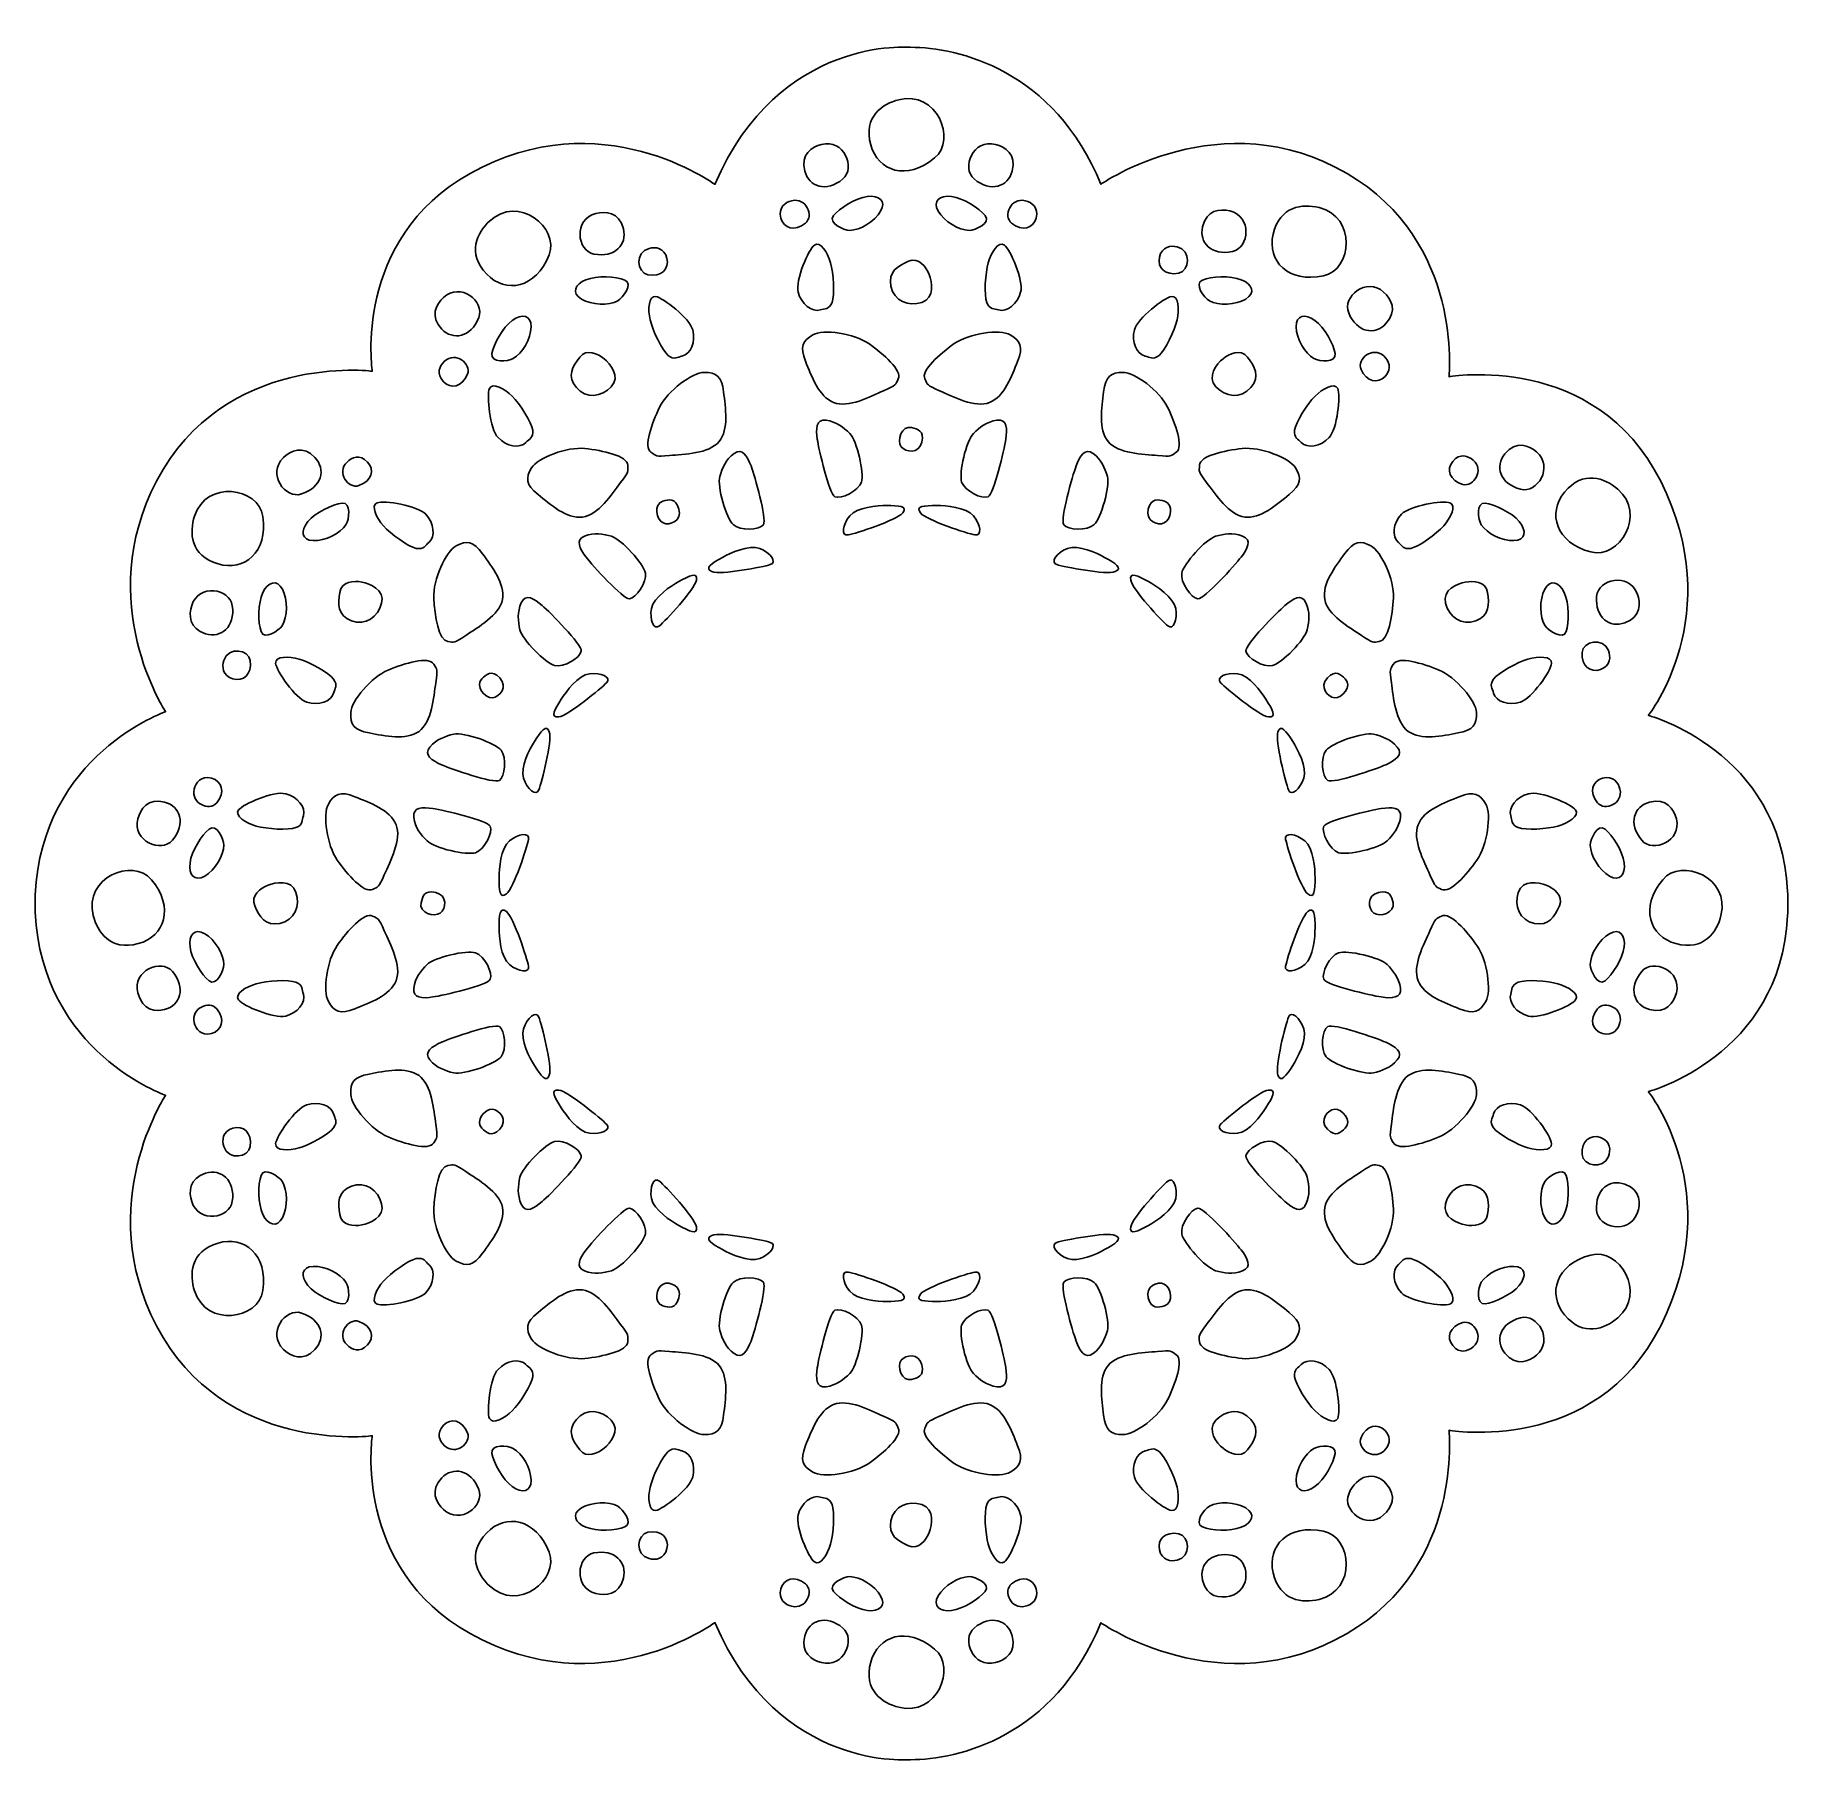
# Model space of a CAD drawing. Header units: centimetres. Extents: x -11.3 to 11.3, y -11.2 to 11.2.
import ezdxf

# ---------------------------------------------------------------- set-up
doc = ezdxf.new("R2010")
doc.units = ezdxf.units.CM
doc.header["$MEASUREMENT"] = 0
doc.layers.add('Camada 1', color=7, linetype='Continuous')

msp = doc.modelspace()

# ---------------------------------------------------------------- linework, layer by layer
at = {"layer": 'Camada 1'}
for points, knots in [([(11.32818, 0.01609), (11.32749, 0.063), (11.32593, 0.11049), (11.32342, 0.15854), (11.32342, 0.15854), (11.22968, 1.98144), (9.52425, 2.43123), (9.52425, 2.43123), (9.52425, 2.43123), (9.52425, 2.43123), (10.55523, 3.73322), (9.68321, 5.46116), (9.68321, 5.46116), (8.83612, 7.14002), (6.9471, 6.81064), (6.9471, 6.81064), (6.9471, 6.81064), (6.9471, 6.81064), (7.1398, 8.55639), (5.6299, 9.43811), (5.6299, 9.43811), (4.00822, 10.38513), (2.44847, 9.2991), (2.44847, 9.2991), (2.44847, 9.2991), (1.84323, 10.78002), (0.59395, 11.06966), (-0.0115, 11.06966), (-0.0115, 11.06966), (-0.0115, 11.06966), (-1.71335, 11.22767), (-2.54192, 9.29618), (-2.54192, 9.29618), (-2.54192, 9.29618), (-4.01811, 10.38513), (-5.70493, 9.4381), (-5.70493, 9.4381), (-7.22959, 8.58257), (-6.97009, 6.88159), (-6.97009, 6.88159), (-6.97009, 6.88159), (-6.97009, 6.88159), (-8.88451, 7.12607), (-9.75827, 5.46115), (-9.75827, 5.46115), (-10.57843, 3.89879), (-9.64127, 2.47834), (-9.64127, 2.47834), (-9.64127, 2.47834), (-9.64127, 2.47834), (-11.23446, 1.93395), (-11.32817, 0.11142), (-11.32817, 0.11142), (-11.32817, 0.11142), (-11.32817, -0.11144), (-11.32817, -0.11144), (-11.32817, -0.11144), (-11.23445, -1.93397), (-9.64127, -2.47832), (-9.64127, -2.47832), (-9.64127, -2.47832), (-9.64127, -2.47832), (-10.5784, -3.89879), (-9.75827, -5.46113), (-9.75827, -5.46113), (-8.88451, -7.12605), (-6.97009, -6.8816), (-6.97009, -6.8816), (-6.97009, -6.8816), (-6.97009, -6.8816), (-7.22959, -8.58258), (-5.70493, -9.43811), (-5.70493, -9.43811), (-4.01811, -10.38513), (-2.54192, -9.29619), (-2.54192, -9.29619), (-2.54192, -9.29619), (-1.71335, -11.22767), (-0.0115, -11.06967), (-0.0115, -11.06967), (-0.0115, -11.06967), (0.59395, -11.06967), (1.84323, -10.78006), (2.44846, -9.2991), (2.44846, -9.2991), (2.44846, -9.2991), (4.00821, -10.38514), (5.62989, -9.43811), (5.62989, -9.43811), (7.13979, -8.55641), (6.94709, -6.81064), (6.94709, -6.81064), (6.94709, -6.81064), (6.94709, -6.81064), (8.83611, -7.14002), (9.6832, -5.46113), (9.6832, -5.46113), (10.55521, -3.73322), (9.52424, -2.4312), (9.52424, -2.4312), (9.52424, -2.4312), (9.52424, -2.4312), (11.22966, -1.98143), (11.32341, -0.15853), (11.32341, -0.15853), (11.32592, -0.11051), (11.32746, -0.06302), (11.32817, -0.01608), (11.32817, -0.01608), (11.32817, -0.01608), (11.32818, 0.01609), (11.32818, 0.01609)], [0, 0, 0, 0, 0.03448276, 0.03448276, 0.03448276, 0.03448276, 0.06896552, 0.06896552, 0.06896552, 0.06896552, 0.10344828, 0.10344828, 0.10344828, 0.10344828, 0.13793103, 0.13793103, 0.13793103, 0.13793103, 0.17241379, 0.17241379, 0.17241379, 0.17241379, 0.20689655, 0.20689655, 0.20689655, 0.20689655, 0.24137931, 0.24137931, 0.24137931, 0.24137931, 0.27586207, 0.27586207, 0.27586207, 0.27586207, 0.31034483, 0.31034483, 0.31034483, 0.31034483, 0.34482759, 0.34482759, 0.34482759, 0.34482759, 0.37931034, 0.37931034, 0.37931034, 0.37931034, 0.4137931, 0.4137931, 0.4137931, 0.4137931, 0.44827586, 0.44827586, 0.44827586, 0.44827586, 0.48275862, 0.48275862, 0.48275862, 0.48275862, 0.51724138, 0.51724138, 0.51724138, 0.51724138, 0.55172414, 0.55172414, 0.55172414, 0.55172414, 0.5862069, 0.5862069, 0.5862069, 0.5862069, 0.62068966, 0.62068966, 0.62068966, 0.62068966, 0.65517241, 0.65517241, 0.65517241, 0.65517241, 0.68965517, 0.68965517, 0.68965517, 0.68965517, 0.72413793, 0.72413793, 0.72413793, 0.72413793, 0.75862069, 0.75862069, 0.75862069, 0.75862069, 0.79310345, 0.79310345, 0.79310345, 0.79310345, 0.82758621, 0.82758621, 0.82758621, 0.82758621, 0.86206897, 0.86206897, 0.86206897, 0.86206897, 0.89655172, 0.89655172, 0.89655172, 0.89655172, 0.93103448, 0.93103448, 0.93103448, 0.93103448, 1, 1, 1, 1]), ([(-0.16278, 10.3917), (0.32382, 10.51404), (0.59144, 9.88203), (0.29929, 9.63817), (0.29929, 9.63817), (-0.05927, 9.33864), (-0.43604, 9.46677), (-0.52735, 9.80877), (-0.52735, 9.80877), (-0.62459, 10.17381), (-0.37636, 10.33841), (-0.16278, 10.3917)], [0, 0, 0, 0, 0.25, 0.25, 0.25, 0.25, 0.5, 0.5, 0.5, 0.5, 1, 1, 1, 1]), ([(-1.16286, 9.81477), (-0.8738, 9.88727), (-0.71484, 9.51174), (-0.88835, 9.36675), (-0.88835, 9.36675), (-1.10139, 9.18919), (-1.32523, 9.26518), (-1.37942, 9.46814), (-1.37942, 9.46814), (-1.43726, 9.68507), (-1.28983, 9.78297), (-1.16286, 9.81477)], [0, 0, 0, 0, 0.25, 0.25, 0.25, 0.25, 0.5, 0.5, 0.5, 0.5, 1, 1, 1, 1]), ([(1.08502, 9.81477), (1.21191, 9.78297), (1.35934, 9.68507), (1.30166, 9.46814), (1.30166, 9.46814), (1.24737, 9.26518), (1.02356, 9.18919), (0.81067, 9.36675), (0.81067, 9.36675), (0.63718, 9.51174), (0.79617, 9.88727), (1.08502, 9.81477)], [0, 0, 0, 0, 0.25, 0.25, 0.25, 0.25, 0.5, 0.5, 0.5, 0.5, 1, 1, 1, 1]), ([(-5.45289, 8.82354), (-5.08589, 9.16573), (-4.54627, 8.74115), (-4.68422, 8.38655), (-4.68422, 8.38655), (-4.85355, 7.95134), (-5.24516, 7.88135), (-5.4903, 8.13705), (-5.4903, 8.13705), (-5.75174, 8.40944), (-5.614, 8.67368), (-5.45289, 8.82354)], [0, 0, 0, 0, 0.25, 0.25, 0.25, 0.25, 0.5, 0.5, 0.5, 0.5, 1, 1, 1, 1]), ([(-1.68843, 8.86113), (-1.72592, 9.00189), (-1.63027, 9.06507), (-1.54825, 9.08581), (-1.54825, 9.08581), (-1.36087, 9.13272), (-1.25795, 8.88922), (-1.37048, 8.7958), (-1.37048, 8.7958), (-1.50843, 8.68048), (-1.65334, 8.7295), (-1.68843, 8.86113)], [0, 0, 0, 0, 0.25, 0.25, 0.25, 0.25, 0.5, 0.5, 0.5, 0.5, 1, 1, 1, 1]), ([(-0.39914, 8.95011), (-0.47531, 8.81692), (-0.6655, 8.70294), (-0.79869, 8.70294), (-0.79869, 8.70294), (-0.87722, 8.70294), (-1.08425, 8.79793), (-1.00787, 8.89294), (-1.00787, 8.89294), (-0.93186, 8.98814), (-0.7227, 9.12133), (-0.5703, 9.14051), (-0.5703, 9.14051), (-0.41811, 9.15932), (-0.32302, 9.0833), (-0.39914, 8.95011)], [0, 0, 0, 0, 0.2, 0.2, 0.2, 0.2, 0.4, 0.4, 0.4, 0.4, 0.6, 0.6, 0.6, 0.6, 1, 1, 1, 1]), ([(0.5164, 9.14051), (0.66867, 9.12133), (0.87795, 8.98814), (0.95415, 8.89294), (0.95415, 8.89294), (1.03024, 8.79795), (0.82329, 8.70294), (0.74486, 8.70294), (0.74486, 8.70294), (0.61159, 8.70294), (0.4213, 8.81695), (0.34523, 8.95011), (0.34523, 8.95011), (0.26915, 9.0833), (0.36421, 9.15932), (0.5164, 9.14051)], [0, 0, 0, 0, 0.2, 0.2, 0.2, 0.2, 0.4, 0.4, 0.4, 0.4, 0.6, 0.6, 0.6, 0.6, 1, 1, 1, 1]), ([(1.61059, 8.86113), (1.57551, 8.7295), (1.43049, 8.68045), (1.29264, 8.7958), (1.29264, 8.7958), (1.1803, 8.88925), (1.28325, 9.13275), (1.47041, 9.08581), (1.47041, 9.08581), (1.55254, 9.0651), (1.6481, 9.00189), (1.61059, 8.86113)], [0, 0, 0, 0, 0.25, 0.25, 0.25, 0.25, 0.5, 0.5, 0.5, 0.5, 1, 1, 1, 1]), ([(-4.08158, 8.92085), (-3.95498, 8.9544), (-3.77858, 8.93966), (-3.72447, 8.72233), (-3.72447, 8.72233), (-3.67367, 8.51799), (-3.83295, 8.34313), (-4.10542, 8.39626), (-4.10542, 8.39626), (-4.32733, 8.43928), (-4.36947, 8.84486), (-4.08158, 8.92085)], [0, 0, 0, 0, 0.25, 0.25, 0.25, 0.25, 0.5, 0.5, 0.5, 0.5, 1, 1, 1, 1]), ([(3.76152, 8.74832), (3.81155, 8.96718), (3.98766, 8.98483), (4.11477, 8.95361), (4.11477, 8.95361), (4.4042, 8.88286), (4.3693, 8.4767), (4.1484, 8.42921), (4.1484, 8.42921), (3.87695, 8.37184), (3.7145, 8.5434), (3.76152, 8.74832)], [0, 0, 0, 0, 0.25, 0.25, 0.25, 0.25, 0.5, 0.5, 0.5, 0.5, 1, 1, 1, 1]), ([(4.67385, 8.65158), (4.75825, 9.01972), (5.05469, 9.04938), (5.26861, 8.99705), (5.26861, 8.99705), (5.75589, 8.87801), (5.69724, 8.19404), (5.32513, 8.11477), (5.32513, 8.11477), (4.86829, 8.01725), (4.59485, 8.30649), (4.67385, 8.65158)], [0, 0, 0, 0, 0.25, 0.25, 0.25, 0.25, 0.5, 0.5, 0.5, 0.5, 1, 1, 1, 1]), ([(-3.39202, 8.46857), (-3.31, 8.49029), (-3.19573, 8.48119), (-3.16064, 8.33964), (-3.16064, 8.33964), (-3.12767, 8.20761), (-3.23113, 8.0944), (-3.40744, 8.12871), (-3.40744, 8.12871), (-3.55107, 8.15684), (-3.57832, 8.41931), (-3.39202, 8.46857)], [0, 0, 0, 0, 0.25, 0.25, 0.25, 0.25, 0.5, 0.5, 0.5, 0.5, 1, 1, 1, 1]), ([(-1.25525, 8.51257), (-1.17924, 8.56956), (-1.08425, 8.41737), (-1.04596, 8.28421), (-1.04596, 8.28421), (-1.00789, 8.15083), (-0.98907, 7.86567), (-1.02717, 7.77087), (-1.02717, 7.77087), (-1.06498, 7.67549), (-1.12216, 7.69448), (-1.17925, 7.67549), (-1.17925, 7.67549), (-1.28752, 7.63924), (-1.42664, 7.75148), (-1.46474, 7.90367), (-1.46474, 7.90367), (-1.50261, 8.05582), (-1.3315, 8.4554), (-1.25525, 8.51257)], [0, 0, 0, 0, 0.16666667, 0.16666667, 0.16666667, 0.16666667, 0.33333333, 0.33333333, 0.33333333, 0.33333333, 0.5, 0.5, 0.5, 0.5, 0.66666667, 0.66666667, 0.66666667, 0.66666667, 1, 1, 1, 1]), ([(1.41069, 7.90363), (1.3727, 7.75144), (1.2336, 7.63921), (1.12534, 7.67545), (1.12534, 7.67545), (1.06835, 7.69445), (1.01117, 7.67545), (0.97315, 7.77083), (0.97315, 7.77083), (0.93508, 7.86563), (0.95415, 8.1508), (0.99215, 8.28417), (0.99215, 8.28417), (1.03025, 8.41736), (1.12534, 8.56955), (1.20144, 8.51253), (1.20144, 8.51253), (1.27761, 8.4554), (1.44882, 8.05582), (1.41069, 7.90363)], [0, 0, 0, 0, 0.16666667, 0.16666667, 0.16666667, 0.16666667, 0.33333333, 0.33333333, 0.33333333, 0.33333333, 0.5, 0.5, 0.5, 0.5, 0.66666667, 0.66666667, 0.66666667, 0.66666667, 1, 1, 1, 1]), ([(3.20473, 8.35594), (3.23722, 8.49765), (3.3512, 8.50908), (3.43359, 8.48873), (3.43359, 8.48873), (3.62094, 8.44277), (3.59845, 8.1797), (3.45529, 8.14927), (3.45529, 8.14927), (3.27958, 8.11205), (3.17438, 8.22312), (3.20473, 8.35594)], [0, 0, 0, 0, 0.25, 0.25, 0.25, 0.25, 0.5, 0.5, 0.5, 0.5, 1, 1, 1, 1]), ([(0.13363, 7.77084), (-0.03766, 7.71345), (-0.22792, 7.78965), (-0.26602, 7.97965), (-0.26602, 7.97965), (-0.30401, 8.17023), (-0.17847, 8.24291), (-0.03763, 8.30321), (-0.03763, 8.30321), (0.09556, 8.3602), (0.19084, 8.22722), (0.22873, 8.13202), (0.22873, 8.13202), (0.26682, 8.03664), (0.30489, 7.82746), (0.13363, 7.77084)], [0, 0, 0, 0, 0.2, 0.2, 0.2, 0.2, 0.4, 0.4, 0.4, 0.4, 0.6, 0.6, 0.6, 0.6, 1, 1, 1, 1]), ([(-6.04971, 7.83521), (-5.83161, 8.03817), (-5.51115, 7.78616), (-5.59307, 7.57544), (-5.59307, 7.57544), (-5.6938, 7.31702), (-5.92642, 7.27535), (-6.0721, 7.42714), (-6.0721, 7.42714), (-6.2273, 7.58902), (-6.14538, 7.74602), (-6.04971, 7.83521)], [0, 0, 0, 0, 0.25, 0.25, 0.25, 0.25, 0.5, 0.5, 0.5, 0.5, 1, 1, 1, 1]), ([(-4.20837, 8.06416), (-4.06597, 8.12115), (-3.8184, 8.10586), (-3.70577, 8.05932), (-3.70577, 8.05932), (-3.59303, 8.01299), (-3.72815, 7.82958), (-3.79671, 7.7918), (-3.79671, 7.7918), (-3.91321, 7.72743), (-4.13511, 7.73518), (-4.26595, 7.81487), (-4.26595, 7.81487), (-4.39731, 7.89453), (-4.35087, 8.00716), (-4.20837, 8.06416)], [0, 0, 0, 0, 0.2, 0.2, 0.2, 0.2, 0.4, 0.4, 0.4, 0.4, 0.6, 0.6, 0.6, 0.6, 1, 1, 1, 1]), ([(3.75995, 8.05931), (3.87258, 8.10585), (4.12026, 8.12114), (4.26255, 8.06415), (4.26255, 8.06415), (4.40513, 8.00716), (4.45138, 7.89453), (4.32049, 7.81486), (4.32049, 7.81486), (4.18915, 7.73517), (3.96756, 7.72742), (3.85096, 7.79179), (3.85096, 7.79179), (3.78236, 7.82958), (3.64732, 8.01299), (3.75995, 8.05931)], [0, 0, 0, 0, 0.2, 0.2, 0.2, 0.2, 0.4, 0.4, 0.4, 0.4, 0.6, 0.6, 0.6, 0.6, 1, 1, 1, 1]), ([(6.10252, 7.90422), (6.19986, 7.8168), (6.28447, 7.66131), (6.13218, 7.49652), (6.13218, 7.49652), (5.98941, 7.34219), (5.75597, 7.37942), (5.65072, 7.6359), (5.65072, 7.6359), (5.56484, 7.84529), (5.88104, 8.10313), (6.10252, 7.90422)], [0, 0, 0, 0, 0.25, 0.25, 0.25, 0.25, 0.5, 0.5, 0.5, 0.5, 1, 1, 1, 1]), ([(-2.82719, 7.41492), (-2.78687, 7.26313), (-2.85415, 7.09776), (-2.96639, 7.07702), (-2.96639, 7.07702), (-3.02552, 7.06599), (-3.06643, 7.02159), (-3.14551, 7.08652), (-3.14551, 7.08652), (-3.22489, 7.15126), (-3.34657, 7.41026), (-3.37787, 7.5452), (-3.37787, 7.5452), (-3.40909, 7.68032), (-3.3993, 7.85945), (-3.30516, 7.84648), (-3.30516, 7.84648), (-3.21094, 7.83328), (-2.86751, 7.56632), (-2.82719, 7.41492)], [0, 0, 0, 0, 0.16666667, 0.16666667, 0.16666667, 0.16666667, 0.33333333, 0.33333333, 0.33333333, 0.33333333, 0.5, 0.5, 0.5, 0.5, 0.66666667, 0.66666667, 0.66666667, 0.66666667, 1, 1, 1, 1]), ([(2.88156, 7.41492), (2.9218, 7.56634), (3.26513, 7.83328), (3.35934, 7.84648), (3.35934, 7.84648), (3.45364, 7.85947), (3.46306, 7.68032), (3.43194, 7.5452), (3.43194, 7.5452), (3.40072, 7.41026), (3.2792, 7.15126), (3.19987, 7.08652), (3.19987, 7.08652), (3.12068, 7.02156), (3.07967, 7.06596), (3.02056, 7.07702), (3.02056, 7.07702), (2.90853, 7.09774), (2.84106, 7.2631), (2.88156, 7.41492)], [0, 0, 0, 0, 0.16666667, 0.16666667, 0.16666667, 0.16666667, 0.33333333, 0.33333333, 0.33333333, 0.33333333, 0.5, 0.5, 0.5, 0.5, 0.66666667, 0.66666667, 0.66666667, 0.66666667, 1, 1, 1, 1]), ([(-4.91753, 7.45426), (-4.91957, 7.30091), (-5.03085, 7.10898), (-5.14735, 7.04442), (-5.14735, 7.04442), (-5.21577, 7.00643), (-5.443, 6.98957), (-5.42244, 7.10975), (-5.42244, 7.10975), (-5.40199, 7.22977), (-5.28335, 7.44765), (-5.15947, 7.538), (-5.15947, 7.538), (-5.03559, 7.62835), (-4.91539, 7.6078), (-4.91753, 7.45426)], [0, 0, 0, 0, 0.2, 0.2, 0.2, 0.2, 0.4, 0.4, 0.4, 0.4, 0.6, 0.6, 0.6, 0.6, 1, 1, 1, 1]), ([(5.47684, 7.10975), (5.49737, 6.98958), (5.27017, 7.00643), (5.20157, 7.04442), (5.20157, 7.04442), (5.08505, 7.10898), (4.97379, 7.30091), (4.97165, 7.45426), (4.97165, 7.45426), (4.96982, 7.6078), (5.08963, 7.62836), (5.21361, 7.53803), (5.21361, 7.53803), (5.33759, 7.4477), (5.4563, 7.22977), (5.47684, 7.10975)], [0, 0, 0, 0, 0.2, 0.2, 0.2, 0.2, 0.4, 0.4, 0.4, 0.4, 0.6, 0.6, 0.6, 0.6, 1, 1, 1, 1]), ([(-1.27443, 7.35208), (-1.14124, 7.42807), (-0.74159, 7.37089), (-0.5514, 7.23789), (-0.5514, 7.23789), (-0.36122, 7.10451), (-0.11703, 6.88875), (-0.17085, 6.78114), (-0.17085, 6.78114), (-0.20892, 6.70497), (-0.18985, 6.70497), (-0.36122, 6.62877), (-0.36122, 6.62877), (-0.53241, 6.55278), (-0.81776, 6.40059), (-1.00786, 6.47698), (-1.00786, 6.47698), (-1.19812, 6.55278), (-1.29332, 6.81935), (-1.36952, 7.00935), (-1.36952, 7.00935), (-1.44551, 7.19992), (-1.4076, 7.27591), (-1.27443, 7.35208)], [0, 0, 0, 0, 0.14285714, 0.14285714, 0.14285714, 0.14285714, 0.28571429, 0.28571429, 0.28571429, 0.28571429, 0.42857143, 0.42857143, 0.42857143, 0.42857143, 0.57142857, 0.57142857, 0.57142857, 0.57142857, 0.71428571, 0.71428571, 0.71428571, 0.71428571, 1, 1, 1, 1]), ([(1.37116, 7.00934), (1.29496, 6.81934), (1.19987, 6.5528), (1.00979, 6.47697), (1.00979, 6.47697), (0.81961, 6.40058), (0.53407, 6.55277), (0.36296, 6.62876), (0.36296, 6.62876), (0.19156, 6.70496), (0.21059, 6.70496), (0.1727, 6.78113), (0.1727, 6.78113), (0.1188, 6.88874), (0.36296, 7.1045), (0.55317, 7.23788), (0.55317, 7.23788), (0.74343, 7.37089), (1.1429, 7.42806), (1.27599, 7.35207), (1.27599, 7.35207), (1.40926, 7.27591), (1.44726, 7.19992), (1.37116, 7.00934)], [0, 0, 0, 0, 0.14285714, 0.14285714, 0.14285714, 0.14285714, 0.28571429, 0.28571429, 0.28571429, 0.28571429, 0.42857143, 0.42857143, 0.42857143, 0.42857143, 0.57142857, 0.57142857, 0.57142857, 0.57142857, 0.71428571, 0.71428571, 0.71428571, 0.71428571, 1, 1, 1, 1]), ([(-5.73914, 6.84242), (-5.80439, 6.67491), (-5.95501, 6.64816), (-6.04934, 6.74627), (-6.04934, 6.74627), (-6.15015, 6.85115), (-6.09694, 6.95294), (-6.035, 7.01088), (-6.035, 7.01088), (-5.89366, 7.14214), (-5.68612, 6.9787), (-5.73914, 6.84242)], [0, 0, 0, 0, 0.25, 0.25, 0.25, 0.25, 0.5, 0.5, 0.5, 0.5, 1, 1, 1, 1]), ([(-4.28806, 7.06342), (-4.19908, 7.17759), (-4.05134, 7.10724), (-3.97215, 7.04246), (-3.97215, 7.04246), (-3.89256, 6.97772), (-3.75802, 6.81293), (-3.88026, 6.67993), (-3.88026, 6.67993), (-4.00239, 6.54732), (-4.20578, 6.52192), (-4.33119, 6.66966), (-4.33119, 6.66966), (-4.45652, 6.81781), (-4.38199, 6.94206), (-4.28806, 7.06342)], [0, 0, 0, 0, 0.2, 0.2, 0.2, 0.2, 0.4, 0.4, 0.4, 0.4, 0.6, 0.6, 0.6, 0.6, 1, 1, 1, 1]), ([(4.38538, 6.6697), (4.25994, 6.52198), (4.05677, 6.54736), (3.93445, 6.67997), (3.93445, 6.67997), (3.81232, 6.81295), (3.94686, 6.97773), (4.02634, 7.0425), (4.02634, 7.0425), (4.10564, 7.10724), (4.25335, 7.17762), (4.34225, 7.06346), (4.34225, 7.06346), (4.43647, 6.94206), (4.51079, 6.81781), (4.38538, 6.6697)], [0, 0, 0, 0, 0.2, 0.2, 0.2, 0.2, 0.4, 0.4, 0.4, 0.4, 0.6, 0.6, 0.6, 0.6, 1, 1, 1, 1]), ([(6.10292, 7.07932), (6.16602, 7.02291), (6.22069, 6.9221), (6.12202, 6.81529), (6.12202, 6.81529), (6.02965, 6.71546), (5.87844, 6.7397), (5.81029, 6.90583), (5.81029, 6.90583), (5.75465, 7.04114), (5.95917, 7.20826), (6.10292, 7.07932)], [0, 0, 0, 0, 0.25, 0.25, 0.25, 0.25, 0.5, 0.5, 0.5, 0.5, 1, 1, 1, 1]), ([(-3.25545, 6.41689), (-3.15329, 6.62567), (-2.83138, 6.86898), (-2.67802, 6.86684), (-2.67802, 6.86684), (-2.52459, 6.86451), (-2.4545, 6.81662), (-2.42889, 6.61345), (-2.42889, 6.61345), (-2.40341, 6.41009), (-2.35774, 6.13053), (-2.48744, 5.97194), (-2.48744, 5.97194), (-2.61695, 5.81335), (-2.94051, 5.80832), (-3.1271, 5.79202), (-3.1271, 5.79202), (-3.31379, 5.77575), (-3.29731, 5.78503), (-3.36729, 5.83311), (-3.36729, 5.83311), (-3.46656, 5.90121), (-3.35731, 6.20847), (-3.25545, 6.41689)], [0, 0, 0, 0, 0.14285714, 0.14285714, 0.14285714, 0.14285714, 0.28571429, 0.28571429, 0.28571429, 0.28571429, 0.42857143, 0.42857143, 0.42857143, 0.42857143, 0.57142857, 0.57142857, 0.57142857, 0.57142857, 0.71428571, 0.71428571, 0.71428571, 0.71428571, 1, 1, 1, 1]), ([(3.42137, 5.83316), (3.3512, 5.78509), (3.36795, 5.7758), (3.18137, 5.79207), (3.18137, 5.79207), (2.99468, 5.80837), (2.67123, 5.8134), (2.54142, 5.97199), (2.54142, 5.97199), (2.41172, 6.13058), (2.45757, 6.41014), (2.48316, 6.6135), (2.48316, 6.6135), (2.50877, 6.81667), (2.57883, 6.86456), (2.73208, 6.86689), (2.73208, 6.86689), (2.88562, 6.86903), (3.20754, 6.62572), (3.30961, 6.41694), (3.30961, 6.41694), (3.41147, 6.20847), (3.52053, 5.90121), (3.42137, 5.83316)], [0, 0, 0, 0, 0.14285714, 0.14285714, 0.14285714, 0.14285714, 0.28571429, 0.28571429, 0.28571429, 0.28571429, 0.42857143, 0.42857143, 0.42857143, 0.42857143, 0.57142857, 0.57142857, 0.57142857, 0.57142857, 0.71428571, 0.71428571, 0.71428571, 0.71428571, 1, 1, 1, 1]), ([(-5.34327, 6.02276), (-5.45027, 6.13772), (-5.49379, 6.57005), (-5.45484, 6.65689), (-5.45484, 6.65689), (-5.41587, 6.74375), (-5.25913, 6.65649), (-5.16105, 6.55841), (-5.16105, 6.55841), (-5.06326, 6.4603), (-4.90856, 6.21993), (-4.89586, 6.11814), (-4.89586, 6.11814), (-4.88316, 6.01657), (-4.94248, 6.00551), (-4.98299, 5.96111), (-4.98299, 5.96111), (-5.0603, 5.87716), (-5.23625, 5.90799), (-5.34327, 6.02276)], [0, 0, 0, 0, 0.16666667, 0.16666667, 0.16666667, 0.16666667, 0.33333333, 0.33333333, 0.33333333, 0.33333333, 0.5, 0.5, 0.5, 0.5, 0.66666667, 0.66666667, 0.66666667, 0.66666667, 1, 1, 1, 1]), ([(5.03715, 5.96112), (4.99654, 6.00552), (4.93732, 6.01658), (4.9501, 6.11815), (4.9501, 6.11815), (4.9628, 6.21994), (5.1174, 6.46034), (5.2154, 6.55842), (5.2154, 6.55842), (5.31311, 6.65653), (5.46996, 6.74376), (5.50903, 6.6569), (5.50903, 6.6569), (5.548, 6.57006), (5.50435, 6.13773), (5.39735, 6.02277), (5.39735, 6.02277), (5.29033, 5.90799), (5.11452, 5.87716), (5.03715, 5.96112)], [0, 0, 0, 0, 0.16666667, 0.16666667, 0.16666667, 0.16666667, 0.33333333, 0.33333333, 0.33333333, 0.33333333, 0.5, 0.5, 0.5, 0.5, 0.66666667, 0.66666667, 0.66666667, 0.66666667, 1, 1, 1, 1]), ([(-0.98905, 5.25894), (-1.06496, 5.29733), (-1.19812, 5.86788), (-1.21741, 6.00126), (-1.21741, 6.00126), (-1.23641, 6.13405), (-1.23641, 6.26762), (-1.10303, 6.24843), (-1.10303, 6.24843), (-0.96994, 6.22943), (-0.87718, 6.15577), (-0.79865, 6.07724), (-0.79865, 6.07724), (-0.70356, 5.98204), (-0.60847, 5.5635), (-0.64657, 5.4493), (-0.64657, 5.4493), (-0.68438, 5.33532), (-0.91277, 5.22113), (-0.98905, 5.25894)], [0, 0, 0, 0, 0.16666667, 0.16666667, 0.16666667, 0.16666667, 0.33333333, 0.33333333, 0.33333333, 0.33333333, 0.5, 0.5, 0.5, 0.5, 0.66666667, 0.66666667, 0.66666667, 0.66666667, 1, 1, 1, 1]), ([(-0.13275, 5.90587), (-0.18985, 5.98204), (-0.1287, 6.18561), (0.00041, 6.15341), (0.00041, 6.15341), (0.0765, 6.13404), (0.1717, 6.11523), (0.1336, 5.96283), (0.1336, 5.96283), (0.09553, 5.81067), (-0.07574, 5.83007), (-0.13275, 5.90587)], [0, 0, 0, 0, 0.25, 0.25, 0.25, 0.25, 0.5, 0.5, 0.5, 0.5, 1, 1, 1, 1]), ([(1.21908, 6.00125), (1.19987, 5.86787), (1.06689, 5.29733), (0.9908, 5.25893), (0.9908, 5.25893), (0.9146, 5.22112), (0.68632, 5.33532), (0.64814, 5.4493), (0.64814, 5.4493), (0.61023, 5.56349), (0.70542, 5.98204), (0.80051, 6.07724), (0.80051, 6.07724), (0.87904, 6.15577), (0.97172, 6.22943), (1.10478, 6.24843), (1.10478, 6.24843), (1.23818, 6.26761), (1.23818, 6.13405), (1.21908, 6.00125)], [0, 0, 0, 0, 0.16666667, 0.16666667, 0.16666667, 0.16666667, 0.33333333, 0.33333333, 0.33333333, 0.33333333, 0.5, 0.5, 0.5, 0.5, 0.66666667, 0.66666667, 0.66666667, 0.66666667, 1, 1, 1, 1]), ([(-8.11873, 5.76395), (-8.02491, 5.85489), (-7.86417, 5.92855), (-7.71027, 5.76511), (-7.71027, 5.76511), (-7.56594, 5.61176), (-7.61933, 5.38183), (-7.88299, 5.2942), (-7.88299, 5.2942), (-8.09761, 5.22346), (-8.33267, 5.55633), (-8.11873, 5.76395)], [0, 0, 0, 0, 0.25, 0.25, 0.25, 0.25, 0.5, 0.5, 0.5, 0.5, 1, 1, 1, 1]), ([(-4.22176, 5.8824), (-3.99086, 5.85777), (-3.67272, 5.7872), (-3.66778, 5.66682), (-3.66778, 5.66682), (-3.66439, 5.58192), (-3.64741, 5.59102), (-3.76044, 5.44174), (-3.76044, 5.44174), (-3.87336, 5.29228), (-4.0495, 5.02087), (-4.25275, 4.99547), (-4.25275, 4.99547), (-4.45611, 4.97007), (-4.6683, 5.15697), (-4.82716, 5.28686), (-4.82716, 5.28686), (-4.98575, 5.41598), (-4.98922, 5.50146), (-4.90955, 5.63233), (-4.90955, 5.63233), (-4.8299, 5.76297), (-4.45255, 5.90664), (-4.22176, 5.8824)], [0, 0, 0, 0, 0.14285714, 0.14285714, 0.14285714, 0.14285714, 0.28571429, 0.28571429, 0.28571429, 0.28571429, 0.42857143, 0.42857143, 0.42857143, 0.42857143, 0.57142857, 0.57142857, 0.57142857, 0.57142857, 0.71428571, 0.71428571, 0.71428571, 0.71428571, 1, 1, 1, 1]), ([(-2.29369, 5.81843), (-2.18627, 5.89947), (-2.12192, 5.78295), (-2.07385, 5.65714), (-2.07385, 5.65714), (-2.02607, 5.53133), (-1.86642, 4.96756), (-1.91439, 4.89757), (-1.91439, 4.89757), (-1.96268, 4.8274), (-2.21779, 4.81671), (-2.3064, 4.89815), (-2.3064, 4.89815), (-2.3948, 4.97977), (-2.51442, 5.39194), (-2.47719, 5.52122), (-2.47719, 5.52122), (-2.44635, 5.62787), (-2.40087, 5.7372), (-2.29369, 5.81843)], [0, 0, 0, 0, 0.16666667, 0.16666667, 0.16666667, 0.16666667, 0.33333333, 0.33333333, 0.33333333, 0.33333333, 0.5, 0.5, 0.5, 0.5, 0.66666667, 0.66666667, 0.66666667, 0.66666667, 1, 1, 1, 1]), ([(2.12808, 5.65714), (2.176, 5.78295), (2.24034, 5.89947), (2.34784, 5.81843), (2.34784, 5.81843), (2.45516, 5.7372), (2.50053, 5.62785), (2.53125, 5.52122), (2.53125, 5.52122), (2.56845, 5.39192), (2.44896, 4.97978), (2.36046, 4.89815), (2.36046, 4.89815), (2.27204, 4.81671), (2.01692, 4.8274), (1.96864, 4.89757), (1.96864, 4.89757), (1.92049, 4.96755), (2.08043, 5.53133), (2.12808, 5.65714)], [0, 0, 0, 0, 0.16666667, 0.16666667, 0.16666667, 0.16666667, 0.33333333, 0.33333333, 0.33333333, 0.33333333, 0.5, 0.5, 0.5, 0.5, 0.66666667, 0.66666667, 0.66666667, 0.66666667, 1, 1, 1, 1]), ([(4.96376, 5.63232), (5.04356, 5.50146), (5.03977, 5.41597), (4.88129, 5.28685), (4.88129, 5.28685), (4.72251, 5.15697), (4.51032, 4.97006), (4.30717, 4.99546), (4.30717, 4.99546), (4.10371, 5.02086), (3.92776, 5.29227), (3.81465, 5.44173), (3.81465, 5.44173), (3.70173, 5.59101), (3.71839, 5.58191), (3.72199, 5.66681), (3.72199, 5.66681), (3.72694, 5.7872), (4.04505, 5.85776), (4.27603, 5.88239), (4.27603, 5.88239), (4.50693, 5.90664), (4.88417, 5.76297), (4.96376, 5.63232)], [0, 0, 0, 0, 0.14285714, 0.14285714, 0.14285714, 0.14285714, 0.28571429, 0.28571429, 0.28571429, 0.28571429, 0.42857143, 0.42857143, 0.42857143, 0.42857143, 0.57142857, 0.57142857, 0.57142857, 0.57142857, 0.71428571, 0.71428571, 0.71428571, 0.71428571, 1, 1, 1, 1]), ([(7.67031, 5.81552), (7.81377, 5.98787), (7.97895, 5.92426), (8.07822, 5.83917), (8.07822, 5.83917), (8.30465, 5.64568), (8.09013, 5.29868), (7.87192, 5.35625), (7.87192, 5.35625), (7.60364, 5.42703), (7.53598, 5.65346), (7.67031, 5.81552)], [0, 0, 0, 0, 0.25, 0.25, 0.25, 0.25, 0.5, 0.5, 0.5, 0.5, 1, 1, 1, 1]), ([(-7.29616, 5.70696), (-7.23517, 5.76591), (-7.13098, 5.8134), (-7.03144, 5.70773), (-7.03144, 5.70773), (-6.93788, 5.60848), (-6.97278, 5.45921), (-7.14339, 5.40298), (-7.14339, 5.40298), (-7.28222, 5.35702), (-7.43467, 5.5726), (-7.29616, 5.70696)], [0, 0, 0, 0, 0.25, 0.25, 0.25, 0.25, 0.5, 0.5, 0.5, 0.5, 1, 1, 1, 1]), ([(6.99636, 5.71608), (7.08933, 5.82795), (7.19633, 5.78683), (7.2606, 5.73158), (7.2606, 5.73158), (7.40715, 5.60614), (7.26864, 5.38146), (7.12701, 5.41868), (7.12701, 5.41868), (6.95321, 5.46462), (6.90932, 5.61136), (6.99636, 5.71608)], [0, 0, 0, 0, 0.25, 0.25, 0.25, 0.25, 0.5, 0.5, 0.5, 0.5, 1, 1, 1, 1]), ([(-9.26699, 5.00748), (-9.11443, 5.48556), (-8.4362, 5.3797), (-8.38267, 5.00264), (-8.38267, 5.00264), (-8.31745, 4.54047), (-8.62482, 4.28768), (-8.96348, 4.39042), (-8.96348, 4.39042), (-9.32496, 4.50014), (-9.33409, 4.79793), (-9.26699, 5.00748)], [0, 0, 0, 0, 0.25, 0.25, 0.25, 0.25, 0.5, 0.5, 0.5, 0.5, 1, 1, 1, 1]), ([(8.44112, 5.31768), (8.68239, 5.60809), (8.9605, 5.50088), (9.12769, 5.35782), (9.12769, 5.35782), (9.50882, 5.03175), (9.14814, 4.44763), (8.7804, 4.54457), (8.7804, 4.54457), (8.32849, 4.66378), (8.21498, 5.0451), (8.44112, 5.31768)], [0, 0, 0, 0, 0.25, 0.25, 0.25, 0.25, 0.5, 0.5, 0.5, 0.5, 1, 1, 1, 1]), ([(-6.90524, 5.18081), (-6.81605, 5.21473), (-6.38695, 5.14573), (-6.27887, 5.0323), (-6.27887, 5.0323), (-6.1706, 4.91871), (-6.15015, 4.74113), (-6.23826, 4.669), (-6.23826, 4.669), (-6.28499, 4.63119), (-6.29933, 4.57245), (-6.40016, 4.59127), (-6.40016, 4.59127), (-6.50086, 4.61008), (-6.73176, 4.77815), (-6.82423, 4.8817), (-6.82423, 4.8817), (-6.91649, 4.98538), (-6.99404, 5.14707), (-6.90524, 5.18081)], [0, 0, 0, 0, 0.16666667, 0.16666667, 0.16666667, 0.16666667, 0.33333333, 0.33333333, 0.33333333, 0.33333333, 0.5, 0.5, 0.5, 0.5, 0.66666667, 0.66666667, 0.66666667, 0.66666667, 1, 1, 1, 1]), ([(-3.21076, 4.91966), (-3.29752, 4.95863), (-3.34258, 5.16607), (-3.21386, 5.20057), (-3.21386, 5.20057), (-3.13827, 5.22073), (-3.04569, 5.25039), (-3.00516, 5.0986), (-3.00516, 5.0986), (-2.96483, 4.94699), (-3.12382, 4.8809), (-3.21076, 4.91966)], [0, 0, 0, 0, 0.25, 0.25, 0.25, 0.25, 0.5, 0.5, 0.5, 0.5, 1, 1, 1, 1]), ([(3.05955, 5.0986), (3.09985, 5.25039), (3.19234, 5.22073), (3.26825, 5.20057), (3.26825, 5.20057), (3.39668, 5.16607), (3.3517, 4.95863), (3.26484, 4.91966), (3.26484, 4.91966), (3.17819, 4.8809), (3.01909, 4.94699), (3.05955, 5.0986)], [0, 0, 0, 0, 0.25, 0.25, 0.25, 0.25, 0.5, 0.5, 0.5, 0.5, 1, 1, 1, 1]), ([(6.33284, 5.0323), (6.44111, 5.14573), (6.87042, 5.21473), (6.95951, 5.18081), (6.95951, 5.18081), (7.04822, 5.14708), (6.97046, 4.98539), (6.87839, 4.88167), (6.87839, 4.88167), (6.78602, 4.77814), (6.55502, 4.61005), (6.45432, 4.59124), (6.45432, 4.59124), (6.35351, 4.57245), (6.33909, 4.63119), (6.29266, 4.66897), (6.29266, 4.66897), (6.20402, 4.74112), (6.22457, 4.91871), (6.33284, 5.0323)], [0, 0, 0, 0, 0.16666667, 0.16666667, 0.16666667, 0.16666667, 0.33333333, 0.33333333, 0.33333333, 0.33333333, 0.5, 0.5, 0.5, 0.5, 0.66666667, 0.66666667, 0.66666667, 0.66666667, 1, 1, 1, 1]), ([(-7.35879, 5.1752), (-7.23782, 5.18856), (-7.26814, 4.96292), (-7.30992, 4.89662), (-7.30992, 4.89662), (-7.38099, 4.78417), (-7.5794, 4.68413), (-7.73246, 4.69112), (-7.73246, 4.69112), (-7.88589, 4.69811), (-7.89939, 4.81907), (-7.80197, 4.93753), (-7.80197, 4.93753), (-7.70455, 5.05595), (-7.48013, 5.16181), (-7.35879, 5.1752)], [0, 0, 0, 0, 0.2, 0.2, 0.2, 0.2, 0.4, 0.4, 0.4, 0.4, 0.6, 0.6, 0.6, 0.6, 1, 1, 1, 1]), ([(-0.11386, 5.04976), (-0.18985, 4.95477), (-0.72269, 4.78338), (-0.81776, 4.76438), (-0.81776, 4.76438), (-0.91275, 4.74538), (-0.89396, 4.89757), (-0.79866, 5.01177), (-0.79866, 5.01177), (-0.70357, 5.12594), (-0.43719, 5.14496), (-0.32299, 5.14496), (-0.32299, 5.14496), (-0.16601, 5.14496), (-0.04232, 5.13895), (-0.11386, 5.04976)], [0, 0, 0, 0, 0.2, 0.2, 0.2, 0.2, 0.4, 0.4, 0.4, 0.4, 0.6, 0.6, 0.6, 0.6, 1, 1, 1, 1]), ([(0.81961, 4.76438), (0.72431, 4.78338), (0.19157, 4.95475), (0.11547, 5.04976), (0.11547, 5.04976), (0.04395, 5.13895), (0.16775, 5.14496), (0.32486, 5.14496), (0.32486, 5.14496), (0.43895, 5.14496), (0.70541, 5.12596), (0.8005, 5.01177), (0.8005, 5.01177), (0.8956, 4.89757), (0.9146, 4.74538), (0.81961, 4.76438)], [0, 0, 0, 0, 0.2, 0.2, 0.2, 0.2, 0.4, 0.4, 0.4, 0.4, 0.6, 0.6, 0.6, 0.6, 1, 1, 1, 1]), ([(7.41324, 5.1752), (7.53421, 5.16181), (7.75863, 5.05598), (7.85613, 4.93752), (7.85613, 4.93752), (7.95355, 4.81907), (7.94008, 4.6981), (7.78684, 4.69111), (7.78684, 4.69111), (7.63338, 4.68412), (7.43526, 4.78416), (7.36409, 4.89661), (7.36409, 4.89661), (7.32233, 4.9629), (7.29198, 5.18856), (7.41324, 5.1752)], [0, 0, 0, 0, 0.2, 0.2, 0.2, 0.2, 0.4, 0.4, 0.4, 0.4, 0.6, 0.6, 0.6, 0.6, 1, 1, 1, 1]), ([(-3.64666, 3.93949), (-3.73156, 3.93563), (-4.12463, 4.37066), (-4.20578, 4.47786), (-4.20578, 4.47786), (-4.2869, 4.58525), (-4.35127, 4.70196), (-4.22565, 4.74964), (-4.22565, 4.74964), (-4.09984, 4.79753), (-3.98311, 4.77777), (-3.87619, 4.74691), (-3.87619, 4.74691), (-3.74699, 4.70968), (-3.46111, 4.3898), (-3.43923, 4.27135), (-3.43923, 4.27135), (-3.41713, 4.15332), (-3.56165, 3.94279), (-3.64666, 3.93949)], [0, 0, 0, 0, 0.16666667, 0.16666667, 0.16666667, 0.16666667, 0.33333333, 0.33333333, 0.33333333, 0.33333333, 0.5, 0.5, 0.5, 0.5, 0.66666667, 0.66666667, 0.66666667, 0.66666667, 1, 1, 1, 1]), ([(3.70103, 3.93949), (3.61583, 3.9428), (3.4714, 4.15333), (3.49331, 4.27138), (3.49331, 4.27138), (3.5153, 4.38983), (3.80118, 4.70972), (3.93056, 4.74694), (3.93056, 4.74694), (4.03727, 4.77776), (4.15387, 4.79755), (4.2797, 4.74967), (4.2797, 4.74967), (4.40551, 4.70199), (4.34103, 4.58528), (4.25991, 4.47789), (4.25991, 4.47789), (4.17871, 4.37065), (3.78604, 3.93562), (3.70103, 3.93949)], [0, 0, 0, 0, 0.16666667, 0.16666667, 0.16666667, 0.16666667, 0.33333333, 0.33333333, 0.33333333, 0.33333333, 0.5, 0.5, 0.5, 0.5, 0.66666667, 0.66666667, 0.66666667, 0.66666667, 1, 1, 1, 1]), ([(-5.88435, 4.62343), (-5.74875, 4.69537), (-5.66422, 4.68682), (-5.54412, 4.52106), (-5.54412, 4.52106), (-5.42403, 4.35472), (-5.24953, 4.13196), (-5.28705, 3.93056), (-5.28705, 3.93056), (-5.32457, 3.72892), (-5.60577, 3.56938), (-5.76145, 3.46489), (-5.76145, 3.46489), (-5.91742, 3.36099), (-5.90745, 3.37726), (-5.99196, 3.38599), (-5.99196, 3.38599), (-6.11158, 3.39782), (-6.16354, 3.71963), (-6.17439, 3.9513), (-6.17439, 3.9513), (-6.18542, 4.18338), (-6.02005, 4.55171), (-5.88435, 4.62343)], [0, 0, 0, 0, 0.14285714, 0.14285714, 0.14285714, 0.14285714, 0.28571429, 0.28571429, 0.28571429, 0.28571429, 0.42857143, 0.42857143, 0.42857143, 0.42857143, 0.57142857, 0.57142857, 0.57142857, 0.57142857, 0.71428571, 0.71428571, 0.71428571, 0.71428571, 1, 1, 1, 1]), ([(-1.8249, 4.38169), (-1.91727, 4.35222), (-2.46651, 4.24424), (-2.57894, 4.29057), (-2.57894, 4.29057), (-2.68459, 4.33417), (-2.57934, 4.39931), (-2.44197, 4.47533), (-2.44197, 4.47533), (-2.34204, 4.53058), (-2.0997, 4.64263), (-1.96138, 4.58913), (-1.96138, 4.58913), (-1.82286, 4.53525), (-1.73243, 4.41097), (-1.8249, 4.38169)], [0, 0, 0, 0, 0.2, 0.2, 0.2, 0.2, 0.4, 0.4, 0.4, 0.4, 0.6, 0.6, 0.6, 0.6, 1, 1, 1, 1]), ([(2.63312, 4.29059), (2.52046, 4.24426), (1.97164, 4.35224), (1.87908, 4.38171), (1.87908, 4.38171), (1.78679, 4.41097), (1.87694, 4.53525), (2.01545, 4.58914), (2.01545, 4.58914), (2.15385, 4.64264), (2.39621, 4.53061), (2.49604, 4.47534), (2.49604, 4.47534), (2.63352, 4.39933), (2.73887, 4.33419), (2.63312, 4.29059)], [0, 0, 0, 0, 0.2, 0.2, 0.2, 0.2, 0.4, 0.4, 0.4, 0.4, 0.6, 0.6, 0.6, 0.6, 1, 1, 1, 1]), ([(6.22865, 3.95131), (6.2177, 3.71964), (6.16555, 3.39783), (6.04603, 3.386), (6.04603, 3.386), (5.96142, 3.37727), (5.9716, 3.361), (5.81563, 3.4649), (5.81563, 3.4649), (5.65984, 3.56938), (5.37864, 3.72893), (5.34113, 3.93057), (5.34113, 3.93057), (5.3039, 4.132), (5.47821, 4.35475), (5.59841, 4.52107), (5.59841, 4.52107), (5.7185, 4.68683), (5.80312, 4.69535), (5.93861, 4.62344), (5.93861, 4.62344), (6.07413, 4.55171), (6.23939, 4.18338), (6.22865, 3.95131)], [0, 0, 0, 0, 0.14285714, 0.14285714, 0.14285714, 0.14285714, 0.28571429, 0.28571429, 0.28571429, 0.28571429, 0.42857143, 0.42857143, 0.42857143, 0.42857143, 0.57142857, 0.57142857, 0.57142857, 0.57142857, 0.71428571, 0.71428571, 0.71428571, 0.71428571, 1, 1, 1, 1]), ([(-9.30374, 3.8536), (-9.21312, 4.13723), (-8.81016, 4.07421), (-8.77846, 3.8505), (-8.77846, 3.8505), (-8.7397, 3.57578), (-8.92213, 3.42574), (-9.12353, 3.48702), (-9.12353, 3.48702), (-9.33816, 3.55214), (-9.34348, 3.72893), (-9.30374, 3.8536)], [0, 0, 0, 0, 0.25, 0.25, 0.25, 0.25, 0.5, 0.5, 0.5, 0.5, 1, 1, 1, 1]), ([(-8.13066, 4.06183), (-8.05864, 3.9265), (-8.06406, 3.70472), (-8.13511, 3.5919), (-8.13511, 3.5919), (-8.17699, 3.52578), (-8.36784, 3.40172), (-8.40768, 3.51668), (-8.40768, 3.51668), (-8.44753, 3.63201), (-8.44811, 3.88016), (-8.38268, 4.01897), (-8.38268, 4.01897), (-8.31785, 4.15779), (-8.20239, 4.19751), (-8.13066, 4.06183)], [0, 0, 0, 0, 0.2, 0.2, 0.2, 0.2, 0.4, 0.4, 0.4, 0.4, 0.6, 0.6, 0.6, 0.6, 1, 1, 1, 1]), ([(-7.39059, 4.02151), (-7.3676, 4.16457), (-7.20419, 4.17407), (-7.10346, 4.15528), (-7.10346, 4.15528), (-7.00284, 4.13665), (-6.80527, 4.05699), (-6.8488, 3.88154), (-6.8488, 3.88154), (-6.89222, 3.70628), (-7.05798, 3.58608), (-7.23935, 3.65569), (-7.23935, 3.65569), (-7.42054, 3.72547), (-7.41509, 3.87027), (-7.39059, 4.02151)], [0, 0, 0, 0, 0.2, 0.2, 0.2, 0.2, 0.4, 0.4, 0.4, 0.4, 0.6, 0.6, 0.6, 0.6, 1, 1, 1, 1]), ([(-2.77949, 4.17949), (-2.80013, 4.05969), (-3.18332, 3.65178), (-3.25738, 3.58915), (-3.25738, 3.58915), (-3.33162, 3.52634), (-3.38853, 3.66903), (-3.36051, 3.81481), (-3.36051, 3.81481), (-3.33249, 3.96081), (-3.10868, 4.10638), (-3.00875, 4.16163), (-3.00875, 4.16163), (-2.8714, 4.23746), (-2.7602, 4.29231), (-2.77949, 4.17949)], [0, 0, 0, 0, 0.2, 0.2, 0.2, 0.2, 0.4, 0.4, 0.4, 0.4, 0.6, 0.6, 0.6, 0.6, 1, 1, 1, 1]), ([(3.31164, 3.58918), (3.23758, 3.65181), (2.85423, 4.05969), (2.83386, 4.17952), (2.83386, 4.17952), (2.81449, 4.29234), (2.92556, 4.23746), (3.06302, 4.16169), (3.06302, 4.16169), (3.16295, 4.10644), (3.38666, 3.96084), (3.41468, 3.81487), (3.41468, 3.81487), (3.44261, 3.66903), (3.38552, 3.52637), (3.31164, 3.58918)], [0, 0, 0, 0, 0.2, 0.2, 0.2, 0.2, 0.4, 0.4, 0.4, 0.4, 0.6, 0.6, 0.6, 0.6, 1, 1, 1, 1]), ([(7.29365, 3.65567), (7.1123, 3.58608), (6.94623, 3.70628), (6.90289, 3.88152), (6.90289, 3.88152), (6.85966, 4.05697), (7.05701, 4.13666), (7.15774, 4.15526), (7.15774, 4.15526), (7.25828, 4.17405), (7.42171, 4.16457), (7.44476, 4.02149), (7.44476, 4.02149), (7.4692, 3.87027), (7.47452, 3.72547), (7.29365, 3.65567)], [0, 0, 0, 0, 0.2, 0.2, 0.2, 0.2, 0.4, 0.4, 0.4, 0.4, 0.6, 0.6, 0.6, 0.6, 1, 1, 1, 1]), ([(8.43697, 4.01897), (8.50232, 3.88017), (8.50171, 3.63202), (8.46197, 3.51668), (8.46197, 3.51668), (8.42202, 3.40172), (8.23107, 3.52578), (8.18911, 3.5919), (8.18911, 3.5919), (8.11815, 3.70474), (8.11302, 3.92649), (8.18477, 4.06183), (8.18477, 4.06183), (8.25665, 4.19751), (8.37193, 4.15779), (8.43697, 4.01897)], [0, 0, 0, 0, 0.2, 0.2, 0.2, 0.2, 0.4, 0.4, 0.4, 0.4, 0.6, 0.6, 0.6, 0.6, 1, 1, 1, 1]), ([(9.37915, 4.00598), (9.42675, 3.88422), (9.43217, 3.70742), (9.22204, 3.62911), (9.22204, 3.62911), (9.02477, 3.55564), (8.83323, 3.69425), (8.85504, 3.97071), (8.85504, 3.97071), (8.87287, 4.19597), (9.27096, 4.2836), (9.37915, 4.00598)], [0, 0, 0, 0, 0.25, 0.25, 0.25, 0.25, 0.5, 0.5, 0.5, 0.5, 1, 1, 1, 1]), ([(-5.04345, 3.88908), (-4.9882, 4.01161), (-4.87565, 3.94028), (-4.7732, 3.85323), (-4.7732, 3.85323), (-4.67073, 3.766), (-4.25964, 3.34822), (-4.26808, 3.26369), (-4.26808, 3.26369), (-4.27671, 3.17897), (-4.49509, 3.04694), (-4.6122, 3.07584), (-4.6122, 3.07584), (-4.72891, 3.10473), (-5.03172, 3.4089), (-5.06128, 3.53995), (-5.06128, 3.53995), (-5.0857, 3.6485), (-5.09832, 3.76597), (-5.04345, 3.88908)], [0, 0, 0, 0, 0.16666667, 0.16666667, 0.16666667, 0.16666667, 0.33333333, 0.33333333, 0.33333333, 0.33333333, 0.5, 0.5, 0.5, 0.5, 0.66666667, 0.66666667, 0.66666667, 0.66666667, 1, 1, 1, 1]), ([(5.11547, 3.53991), (5.08592, 3.40886), (4.78302, 3.1047), (4.66629, 3.0758), (4.66629, 3.0758), (4.54948, 3.04691), (4.33098, 3.17893), (4.32236, 3.26365), (4.32236, 3.26365), (4.31405, 3.34816), (4.72524, 3.76596), (4.8274, 3.85319), (4.8274, 3.85319), (4.92995, 3.94024), (5.0424, 4.01157), (5.09765, 3.88904), (5.09765, 3.88904), (5.15269, 3.76597), (5.13992, 3.6485), (5.11547, 3.53991)], [0, 0, 0, 0, 0.16666667, 0.16666667, 0.16666667, 0.16666667, 0.33333333, 0.33333333, 0.33333333, 0.33333333, 0.5, 0.5, 0.5, 0.5, 0.66666667, 0.66666667, 0.66666667, 0.66666667, 1, 1, 1, 1]), ([(8.90573, 3.02559), (8.77809, 2.97791), (8.65408, 3.06787), (8.66824, 3.24699), (8.66824, 3.24699), (8.67959, 3.39299), (8.93764, 3.44998), (9.00749, 3.27006), (9.00749, 3.27006), (9.03823, 3.19095), (9.0418, 3.07639), (8.90573, 3.02559)], [0, 0, 0, 0, 0.25, 0.25, 0.25, 0.25, 0.5, 0.5, 0.5, 0.5, 1, 1, 1, 1]), ([(-8.77061, 2.90425), (-8.9097, 2.94669), (-8.91311, 3.06107), (-8.88732, 3.14174), (-8.88732, 3.14174), (-8.82858, 3.32573), (-8.56773, 3.2848), (-8.54709, 3.13999), (-8.54709, 3.13999), (-8.52198, 2.96183), (-8.64025, 2.86451), (-8.77061, 2.90425)], [0, 0, 0, 0, 0.25, 0.25, 0.25, 0.25, 0.5, 0.5, 0.5, 0.5, 1, 1, 1, 1]), ([(-8.21839, 3.10451), (-8.22604, 3.1995), (-8.04652, 3.19854), (-7.91354, 3.15938), (-7.91354, 3.15938), (-7.78053, 3.12022), (-7.52929, 2.98372), (-7.4692, 2.90075), (-7.4692, 2.90075), (-7.40911, 2.81799), (-7.45573, 2.77978), (-7.47026, 2.72123), (-7.47026, 2.72123), (-7.49759, 2.61034), (-7.66663, 2.55274), (-7.81562, 2.60219), (-7.81562, 2.60219), (-7.9649, 2.65126), (-8.21083, 3.00932), (-8.21839, 3.10451)], [0, 0, 0, 0, 0.16666667, 0.16666667, 0.16666667, 0.16666667, 0.33333333, 0.33333333, 0.33333333, 0.33333333, 0.5, 0.5, 0.5, 0.5, 0.66666667, 0.66666667, 0.66666667, 0.66666667, 1, 1, 1, 1]), ([(-6.17541, 3.0956), (-6.13152, 3.02252), (-6.12114, 3.03861), (-6.14848, 2.85348), (-6.14848, 2.85348), (-6.17581, 2.66814), (-6.19965, 2.34556), (-6.3656, 2.22536), (-6.3656, 2.22536), (-6.53155, 2.10534), (-6.80753, 2.1672), (-7.00925, 2.20462), (-7.00925, 2.20462), (-7.21047, 2.24185), (-7.25457, 2.31474), (-7.24761, 2.46809), (-7.24761, 2.46809), (-7.24073, 2.62123), (-6.9789, 2.92852), (-6.76469, 3.01808), (-6.76469, 3.01808), (-6.55067, 3.10761), (-6.23775, 3.19855), (-6.17541, 3.0956)], [0, 0, 0, 0, 0.14285714, 0.14285714, 0.14285714, 0.14285714, 0.28571429, 0.28571429, 0.28571429, 0.28571429, 0.42857143, 0.42857143, 0.42857143, 0.42857143, 0.57142857, 0.57142857, 0.57142857, 0.57142857, 0.71428571, 0.71428571, 0.71428571, 0.71428571, 1, 1, 1, 1]), ([(6.81896, 3.01805), (7.03327, 2.92849), (7.29479, 2.6212), (7.30177, 2.46806), (7.30177, 2.46806), (7.30865, 2.31471), (7.26475, 2.24181), (7.0633, 2.20459), (7.0633, 2.20459), (6.86179, 2.16718), (6.5857, 2.10534), (6.41978, 2.22533), (6.41978, 2.22533), (6.25383, 2.34553), (6.23007, 2.66811), (6.20256, 2.85345), (6.20256, 2.85345), (6.17533, 3.03861), (6.18579, 3.02249), (6.22952, 3.09557), (6.22952, 3.09557), (6.29202, 3.19855), (6.60486, 3.10761), (6.81896, 3.01805)], [0, 0, 0, 0, 0.14285714, 0.14285714, 0.14285714, 0.14285714, 0.28571429, 0.28571429, 0.28571429, 0.28571429, 0.42857143, 0.42857143, 0.42857143, 0.42857143, 0.57142857, 0.57142857, 0.57142857, 0.57142857, 0.71428571, 0.71428571, 0.71428571, 0.71428571, 1, 1, 1, 1]), ([(7.8697, 2.6022), (7.72082, 2.55275), (7.55164, 2.61035), (7.52423, 2.72124), (7.52423, 2.72124), (7.50989, 2.77979), (7.46324, 2.81797), (7.52325, 2.90076), (7.52325, 2.90076), (7.58355, 2.98373), (7.8348, 3.12021), (7.9677, 3.15939), (7.9677, 3.15939), (8.10052, 3.19855), (8.28023, 3.19953), (8.27253, 3.10452), (8.27253, 3.10452), (8.2648, 3.00932), (8.0189, 2.65126), (7.8697, 2.6022)], [0, 0, 0, 0, 0.16666667, 0.16666667, 0.16666667, 0.16666667, 0.33333333, 0.33333333, 0.33333333, 0.33333333, 0.5, 0.5, 0.5, 0.5, 0.66666667, 0.66666667, 0.66666667, 0.66666667, 1, 1, 1, 1]), ([(-5.41558, 2.65999), (-5.5103, 2.65242), (-5.64947, 2.81276), (-5.55322, 2.90465), (-5.55322, 2.90465), (-5.49663, 2.95873), (-5.42963, 3.0293), (-5.32107, 2.9155), (-5.32107, 2.9155), (-5.21307, 2.80207), (-5.32057, 2.66734), (-5.41558, 2.65999)], [0, 0, 0, 0, 0.25, 0.25, 0.25, 0.25, 0.5, 0.5, 0.5, 0.5, 1, 1, 1, 1]), ([(-3.94172, 2.85462), (-4.00842, 2.78424), (-4.43792, 2.42578), (-4.55899, 2.41202), (-4.55899, 2.41202), (-4.67258, 2.39961), (-4.61143, 2.50722), (-4.52766, 2.64001), (-4.52766, 2.64001), (-4.46659, 2.73616), (-4.30811, 2.95137), (-4.16068, 2.97034), (-4.16068, 2.97034), (-4.01345, 2.98974), (-3.87473, 2.92478), (-3.94172, 2.85462)], [0, 0, 0, 0, 0.2, 0.2, 0.2, 0.2, 0.4, 0.4, 0.4, 0.4, 0.6, 0.6, 0.6, 0.6, 1, 1, 1, 1]), ([(4.61316, 2.41202), (4.49219, 2.42578), (4.06277, 2.78424), (3.99589, 2.85462), (3.99589, 2.85462), (3.92892, 2.92479), (4.06765, 2.98974), (4.21507, 2.97035), (4.21507, 2.97035), (4.36228, 2.95135), (4.5208, 2.73617), (4.58176, 2.64002), (4.58176, 2.64002), (4.66581, 2.50722), (4.72666, 2.39961), (4.61316, 2.41202)], [0, 0, 0, 0, 0.2, 0.2, 0.2, 0.2, 0.4, 0.4, 0.4, 0.4, 0.6, 0.6, 0.6, 0.6, 1, 1, 1, 1]), ([(5.37545, 2.9155), (5.48393, 3.0293), (5.55082, 2.95873), (5.60733, 2.90465), (5.60733, 2.90465), (5.70385, 2.81276), (5.56457, 2.65242), (5.46959, 2.65999), (5.46959, 2.65999), (5.37476, 2.66734), (5.26718, 2.80207), (5.37545, 2.9155)], [0, 0, 0, 0, 0.25, 0.25, 0.25, 0.25, 0.5, 0.5, 0.5, 0.5, 1, 1, 1, 1]), ([(-4.81673, 1.47079), (-4.85152, 1.38046), (-4.9699, 1.47778), (-5.01572, 1.61909), (-5.01572, 1.61909), (-5.0611, 1.76062), (-4.93489, 1.99578), (-4.87382, 2.09232), (-4.87382, 2.09232), (-4.78997, 2.22493), (-4.71883, 2.3265), (-4.68149, 2.21834), (-4.68149, 2.21834), (-4.64186, 2.10338), (-4.78193, 1.56133), (-4.81673, 1.47079)], [0, 0, 0, 0, 0.2, 0.2, 0.2, 0.2, 0.4, 0.4, 0.4, 0.4, 0.6, 0.6, 0.6, 0.6, 1, 1, 1, 1]), ([(5.06991, 1.61912), (5.02416, 1.47781), (4.90582, 1.38047), (4.87092, 1.47082), (4.87092, 1.47082), (4.83615, 1.56136), (4.69635, 2.10341), (4.73588, 2.21837), (4.73588, 2.21837), (4.77311, 2.32653), (4.84417, 2.22496), (4.92823, 2.09235), (4.92823, 2.09235), (4.98916, 1.9958), (5.11547, 1.76062), (5.06991, 1.61912)], [0, 0, 0, 0, 0.2, 0.2, 0.2, 0.2, 0.4, 0.4, 0.4, 0.4, 0.6, 0.6, 0.6, 0.6, 1, 1, 1, 1]), ([(-5.32658, 1.59041), (-5.39918, 1.54641), (-5.95266, 1.73911), (-6.07548, 1.79435), (-6.07548, 1.79435), (-6.19819, 1.84941), (-6.31075, 1.92037), (-6.22349, 2.02292), (-6.22349, 2.02292), (-6.13626, 2.12529), (-6.02421, 2.16423), (-5.91602, 2.18847), (-5.91602, 2.18847), (-5.78487, 2.21813), (-5.38037, 2.07504), (-5.30399, 1.98162), (-5.30399, 1.98162), (-5.22802, 1.8886), (-5.2535, 1.63444), (-5.32658, 1.59041)], [0, 0, 0, 0, 0.16666667, 0.16666667, 0.16666667, 0.16666667, 0.33333333, 0.33333333, 0.33333333, 0.33333333, 0.5, 0.5, 0.5, 0.5, 0.66666667, 0.66666667, 0.66666667, 0.66666667, 1, 1, 1, 1]), ([(5.35828, 1.98165), (5.43448, 2.07507), (5.83898, 2.21816), (5.97031, 2.1885), (5.97031, 2.1885), (6.07858, 2.16426), (6.19044, 2.12529), (6.27778, 2.02295), (6.27778, 2.02295), (6.36501, 1.9204), (6.25227, 1.84944), (6.12975, 1.79438), (6.12975, 1.79438), (6.00704, 1.73913), (5.45326, 1.54641), (5.38058, 1.59044), (5.38058, 1.59044), (5.30787, 1.63444), (5.2821, 1.8886), (5.35828, 1.98165)], [0, 0, 0, 0, 0.16666667, 0.16666667, 0.16666667, 0.16666667, 0.33333333, 0.33333333, 0.33333333, 0.33333333, 0.5, 0.5, 0.5, 0.5, 0.66666667, 0.66666667, 0.66666667, 0.66666667, 1, 1, 1, 1]), ([(-9.04609, 1.61936), (-8.91446, 1.58428), (-8.86541, 1.43926), (-8.98076, 1.30141), (-8.98076, 1.30141), (-9.07421, 1.18907), (-9.31771, 1.29202), (-9.27077, 1.47918), (-9.27077, 1.47918), (-9.25003, 1.56128), (-9.18682, 1.65687), (-9.04609, 1.61936)], [0, 0, 0, 0, 0.25, 0.25, 0.25, 0.25, 0.5, 0.5, 0.5, 0.5, 1, 1, 1, 1]), ([(9.1569, 1.47921), (9.20378, 1.29202), (8.96031, 1.18909), (8.86686, 1.30144), (8.86686, 1.30144), (8.75153, 1.43926), (8.80056, 1.58428), (8.93221, 1.61939), (8.93221, 1.61939), (9.07295, 1.65687), (9.13616, 1.56128), (9.1569, 1.47921)], [0, 0, 0, 0, 0.25, 0.25, 0.25, 0.25, 0.5, 0.5, 0.5, 0.5, 1, 1, 1, 1]), ([(-9.99973, 1.09379), (-9.96793, 1.22068), (-9.87003, 1.36811), (-9.6531, 1.31043), (-9.6531, 1.31043), (-9.45014, 1.25614), (-9.37412, 1.03233), (-9.55171, 0.81947), (-9.55171, 0.81947), (-9.6967, 0.64595), (-10.07222, 0.80492), (-9.99973, 1.09379)], [0, 0, 0, 0, 0.25, 0.25, 0.25, 0.25, 0.5, 0.5, 0.5, 0.5, 1, 1, 1, 1]), ([(-8.08859, 1.41949), (-7.9364, 1.38147), (-7.82417, 1.2424), (-7.86041, 1.13411), (-7.86041, 1.13411), (-7.87941, 1.07712), (-7.86041, 1.01992), (-7.95579, 0.98192), (-7.95579, 0.98192), (-8.05059, 0.94382), (-8.33576, 0.96292), (-8.46913, 1.00092), (-8.46913, 1.00092), (-8.60232, 1.03899), (-8.75451, 1.13411), (-8.69749, 1.21018), (-8.69749, 1.21018), (-8.64033, 1.2864), (-8.24078, 1.45756), (-8.08859, 1.41949)], [0, 0, 0, 0, 0.16666667, 0.16666667, 0.16666667, 0.16666667, 0.33333333, 0.33333333, 0.33333333, 0.33333333, 0.5, 0.5, 0.5, 0.5, 0.66666667, 0.66666667, 0.66666667, 0.66666667, 1, 1, 1, 1]), ([(-7.1943, 1.37993), (-7.0043, 1.30376), (-6.73776, 1.20864), (-6.66193, 1.01856), (-6.66193, 1.01856), (-6.58554, 0.82838), (-6.73773, 0.54281), (-6.81372, 0.37173), (-6.81372, 0.37173), (-6.88989, 0.20036), (-6.88989, 0.21936), (-6.96609, 0.18147), (-6.96609, 0.18147), (-7.07367, 0.12757), (-7.28946, 0.37173), (-7.42284, 0.56191), (-7.42284, 0.56191), (-7.55582, 0.7522), (-7.61302, 1.15167), (-7.53703, 1.28473), (-7.53703, 1.28473), (-7.46084, 1.41803), (-7.38485, 1.45603), (-7.1943, 1.37993)], [0, 0, 0, 0, 0.14285714, 0.14285714, 0.14285714, 0.14285714, 0.28571429, 0.28571429, 0.28571429, 0.28571429, 0.42857143, 0.42857143, 0.42857143, 0.42857143, 0.57142857, 0.57142857, 0.57142857, 0.57142857, 0.71428571, 0.71428571, 0.71428571, 0.71428571, 1, 1, 1, 1]), ([(7.42314, 1.28474), (7.49913, 1.15165), (7.44195, 0.75221), (7.30897, 0.56192), (7.30897, 0.56192), (7.17557, 0.37174), (6.95983, 0.12755), (6.85219, 0.18148), (6.85219, 0.18148), (6.77602, 0.21937), (6.77602, 0.20037), (6.69982, 0.37174), (6.69982, 0.37174), (6.62383, 0.54282), (6.47164, 0.82838), (6.54803, 1.01857), (6.54803, 1.01857), (6.62383, 1.20865), (6.8904, 1.30374), (7.08037, 1.37994), (7.08037, 1.37994), (7.27095, 1.45603), (7.34696, 1.41803), (7.42314, 1.28474)], [0, 0, 0, 0, 0.14285714, 0.14285714, 0.14285714, 0.14285714, 0.28571429, 0.28571429, 0.28571429, 0.28571429, 0.42857143, 0.42857143, 0.42857143, 0.42857143, 0.57142857, 0.57142857, 0.57142857, 0.57142857, 0.71428571, 0.71428571, 0.71428571, 0.71428571, 1, 1, 1, 1]), ([(8.58363, 1.2102), (8.64062, 1.13413), (8.48843, 1.03901), (8.35524, 1.00094), (8.35524, 1.00094), (8.22186, 0.96292), (7.9367, 0.94384), (7.8419, 0.98194), (7.8419, 0.98194), (7.74654, 1.01993), (7.76551, 1.07714), (7.74654, 1.13413), (7.74654, 1.13413), (7.71029, 1.2424), (7.82253, 1.38149), (7.97472, 1.41951), (7.97472, 1.41951), (8.12688, 1.45756), (8.52645, 1.2864), (8.58363, 1.2102)], [0, 0, 0, 0, 0.16666667, 0.16666667, 0.16666667, 0.16666667, 0.33333333, 0.33333333, 0.33333333, 0.33333333, 0.5, 0.5, 0.5, 0.5, 0.66666667, 0.66666667, 0.66666667, 0.66666667, 1, 1, 1, 1]), ([(9.43781, 0.81947), (9.26022, 1.03233), (9.33621, 1.25614), (9.5392, 1.31043), (9.5392, 1.31043), (9.75613, 1.36811), (9.854, 1.22066), (9.88583, 1.09379), (9.88583, 1.09379), (9.95832, 0.80492), (9.5828, 0.64595), (9.43781, 0.81947)], [0, 0, 0, 0, 0.25, 0.25, 0.25, 0.25, 0.5, 0.5, 0.5, 0.5, 1, 1, 1, 1]), ([(-6.18618, 1.22785), (-6.0528, 1.20864), (-5.48226, 1.07566), (-5.44386, 0.99957), (-5.44386, 0.99957), (-5.40605, 0.9234), (-5.52025, 0.69511), (-5.63423, 0.65691), (-5.63423, 0.65691), (-5.74842, 0.61902), (-6.16697, 0.71422), (-6.26217, 0.80928), (-6.26217, 0.80928), (-6.34067, 0.88778), (-6.41433, 0.98047), (-6.43336, 1.11355), (-6.43336, 1.11355), (-6.45257, 1.24693), (-6.31898, 1.24693), (-6.18618, 1.22785)], [0, 0, 0, 0, 0.16666667, 0.16666667, 0.16666667, 0.16666667, 0.33333333, 0.33333333, 0.33333333, 0.33333333, 0.5, 0.5, 0.5, 0.5, 0.66666667, 0.66666667, 0.66666667, 0.66666667, 1, 1, 1, 1]), ([(6.31948, 1.11355), (6.30048, 0.98046), (6.22682, 0.88778), (6.14829, 0.80928), (6.14829, 0.80928), (6.05309, 0.71419), (5.63455, 0.61902), (5.52038, 0.65691), (5.52038, 0.65691), (5.40637, 0.69509), (5.29218, 0.92337), (5.33001, 0.99957), (5.33001, 0.99957), (5.36837, 1.07566), (5.93895, 1.20864), (6.07233, 1.22785), (6.07233, 1.22785), (6.20507, 1.24693), (6.33866, 1.24693), (6.31948, 1.11355)], [0, 0, 0, 0, 0.16666667, 0.16666667, 0.16666667, 0.16666667, 0.33333333, 0.33333333, 0.33333333, 0.33333333, 0.5, 0.5, 0.5, 0.5, 0.66666667, 0.66666667, 0.66666667, 0.66666667, 1, 1, 1, 1]), ([(-9.32546, 0.52517), (-9.30625, 0.67746), (-9.17309, 0.88675), (-9.07789, 0.96292), (-9.07789, 0.96292), (-8.9829, 1.03901), (-8.88789, 0.83206), (-8.88789, 0.75363), (-8.88789, 0.75363), (-8.88789, 0.62033), (-9.0019, 0.43007), (-9.13506, 0.35398), (-9.13506, 0.35398), (-9.26822, 0.27789), (-9.34425, 0.37301), (-9.32546, 0.52517)], [0, 0, 0, 0, 0.2, 0.2, 0.2, 0.2, 0.4, 0.4, 0.4, 0.4, 0.6, 0.6, 0.6, 0.6, 1, 1, 1, 1]), ([(-4.94934, 0.82838), (-4.96834, 0.73308), (-5.13971, 0.20036), (-5.23472, 0.12427), (-5.23472, 0.12427), (-5.32391, 0.05273), (-5.32992, 0.17653), (-5.32992, 0.33363), (-5.32992, 0.33363), (-5.32992, 0.44774), (-5.31092, 0.71421), (-5.19673, 0.8093), (-5.19673, 0.8093), (-5.08253, 0.90437), (-4.93034, 0.92337), (-4.94934, 0.82838)], [0, 0, 0, 0, 0.2, 0.2, 0.2, 0.2, 0.4, 0.4, 0.4, 0.4, 0.6, 0.6, 0.6, 0.6, 1, 1, 1, 1]), ([(5.08279, 0.80928), (5.19696, 0.71419), (5.21598, 0.44773), (5.21598, 0.33361), (5.21598, 0.33361), (5.21598, 0.1765), (5.20995, 0.0527), (5.12078, 0.12425), (5.12078, 0.12425), (5.02577, 0.20034), (4.85442, 0.73308), (4.8354, 0.82836), (4.8354, 0.82836), (4.81644, 0.92337), (4.96862, 0.90437), (5.08279, 0.80928)], [0, 0, 0, 0, 0.2, 0.2, 0.2, 0.2, 0.4, 0.4, 0.4, 0.4, 0.6, 0.6, 0.6, 0.6, 1, 1, 1, 1]), ([(9.02117, 0.35399), (8.88801, 0.43008), (8.774, 0.62035), (8.774, 0.75364), (8.774, 0.75364), (8.774, 0.83206), (8.86901, 1.03902), (8.964, 0.96293), (8.964, 0.96293), (9.0592, 0.88676), (9.19239, 0.67747), (9.21154, 0.52518), (9.21154, 0.52518), (9.23035, 0.37301), (9.15436, 0.27789), (9.02117, 0.35399)], [0, 0, 0, 0, 0.2, 0.2, 0.2, 0.2, 0.4, 0.4, 0.4, 0.4, 0.6, 0.6, 0.6, 0.6, 1, 1, 1, 1]), ([(-10.57665, -0.15401), (-10.69899, 0.33259), (-10.06698, 0.60021), (-9.82309, 0.30806), (-9.82309, 0.30806), (-9.52358, -0.0505), (-9.65172, -0.42724), (-9.99369, -0.51852), (-9.99369, -0.51852), (-10.35874, -0.61587), (-10.52334, -0.36753), (-10.57665, -0.15401)], [0, 0, 0, 0, 0.25, 0.25, 0.25, 0.25, 0.5, 0.5, 0.5, 0.5, 1, 1, 1, 1]), ([(9.87979, -0.51853), (9.53782, -0.42722), (9.40968, -0.05051), (9.70921, 0.30805), (9.70921, 0.30805), (9.9531, 0.6002), (10.58509, 0.33258), (10.46274, -0.15402), (10.46274, -0.15402), (10.40946, -0.36753), (10.24487, -0.61587), (9.87979, -0.51853)], [0, 0, 0, 0, 0.25, 0.25, 0.25, 0.25, 0.5, 0.5, 0.5, 0.5, 1, 1, 1, 1]), ([(-7.9558, 0.1424), (-7.89841, -0.02889), (-7.97459, -0.21915), (-8.16458, -0.25725), (-8.16458, -0.25725), (-8.35516, -0.29519), (-8.42787, -0.16973), (-8.48814, -0.02889), (-8.48814, -0.02889), (-8.54513, 0.1043), (-8.41213, 0.19958), (-8.31695, 0.23749), (-8.31695, 0.23749), (-8.22157, 0.27559), (-8.01242, 0.31366), (-7.9558, 0.1424)], [0, 0, 0, 0, 0.2, 0.2, 0.2, 0.2, 0.4, 0.4, 0.4, 0.4, 0.6, 0.6, 0.6, 0.6, 1, 1, 1, 1]), ([(8.20308, 0.23749), (8.29828, 0.19958), (8.43126, 0.1043), (8.37427, -0.02889), (8.37427, -0.02889), (8.31397, -0.16973), (8.24129, -0.29519), (8.05071, -0.25725), (8.05071, -0.25725), (7.86071, -0.21915), (7.78454, -0.02889), (7.8419, 0.1424), (7.8419, 0.1424), (7.89849, 0.31366), (8.10767, 0.27559), (8.20308, 0.23749)], [0, 0, 0, 0, 0.2, 0.2, 0.2, 0.2, 0.4, 0.4, 0.4, 0.4, 0.6, 0.6, 0.6, 0.6, 1, 1, 1, 1]), ([(-6.0908, -0.12398), (-6.167, -0.18108), (-6.37054, -0.11991), (-6.33837, 0.00921), (-6.33837, 0.00921), (-6.31898, 0.0853), (-6.30019, 0.1805), (-6.14779, 0.1424), (-6.14779, 0.1424), (-5.99563, 0.1043), (-6.015, -0.06699), (-6.0908, -0.12398)], [0, 0, 0, 0, 0.25, 0.25, 0.25, 0.25, 0.5, 0.5, 0.5, 0.5, 1, 1, 1, 1]), ([(6.03392, 0.1424), (6.18629, 0.1805), (6.20511, 0.0853), (6.2245, 0.00921), (6.2245, 0.00921), (6.25667, -0.11991), (6.0531, -0.18108), (5.97693, -0.12398), (5.97693, -0.12398), (5.90112, -0.06699), (5.88173, 0.1043), (6.03392, 0.1424)], [0, 0, 0, 0, 0.25, 0.25, 0.25, 0.25, 0.5, 0.5, 0.5, 0.5, 1, 1, 1, 1]), ([(-7.53704, -1.26569), (-7.61303, -1.1325), (-7.55583, -0.73274), (-7.42285, -0.54256), (-7.42285, -0.54256), (-7.28947, -0.35238), (-7.07371, -0.10825), (-6.9661, -0.16206), (-6.9661, -0.16206), (-6.8899, -0.20016), (-6.8899, -0.18106), (-6.81373, -0.35237), (-6.81373, -0.35237), (-6.73774, -0.52356), (-6.58555, -0.80894), (-6.66194, -0.99912), (-6.66194, -0.99912), (-6.73774, -1.1893), (-7.00431, -1.2845), (-7.19431, -1.36067), (-7.19431, -1.36067), (-7.38485, -1.43666), (-7.46084, -1.39888), (-7.53704, -1.26569)], [0, 0, 0, 0, 0.14285714, 0.14285714, 0.14285714, 0.14285714, 0.28571429, 0.28571429, 0.28571429, 0.28571429, 0.42857143, 0.42857143, 0.42857143, 0.42857143, 0.57142857, 0.57142857, 0.57142857, 0.57142857, 0.71428571, 0.71428571, 0.71428571, 0.71428571, 1, 1, 1, 1]), ([(-5.23469, -0.10507), (-5.1397, -0.18108), (-4.96833, -0.71396), (-4.94931, -0.80897), (-4.94931, -0.80897), (-4.93031, -0.90396), (-5.0825, -0.88514), (-5.1967, -0.78997), (-5.1967, -0.78997), (-5.31089, -0.69477), (-5.32989, -0.42842), (-5.32989, -0.31422), (-5.32989, -0.31422), (-5.32989, -0.15722), (-5.32388, -0.03355), (-5.23469, -0.10507)], [0, 0, 0, 0, 0.2, 0.2, 0.2, 0.2, 0.4, 0.4, 0.4, 0.4, 0.6, 0.6, 0.6, 0.6, 1, 1, 1, 1]), ([(5.21601, -0.31422), (5.21601, -0.42841), (5.19699, -0.69477), (5.08282, -0.78997), (5.08282, -0.78997), (4.96865, -0.88517), (4.81646, -0.90398), (4.83543, -0.80897), (4.83543, -0.80897), (4.85445, -0.71398), (5.0258, -0.18109), (5.12081, -0.10507), (5.12081, -0.10507), (5.20998, -0.03355), (5.21601, -0.15722), (5.21601, -0.31422)], [0, 0, 0, 0, 0.2, 0.2, 0.2, 0.2, 0.4, 0.4, 0.4, 0.4, 0.6, 0.6, 0.6, 0.6, 1, 1, 1, 1]), ([(7.08037, -1.3607), (6.8904, -1.28453), (6.62383, -1.18933), (6.54803, -0.99915), (6.54803, -0.99915), (6.47164, -0.80897), (6.62383, -0.52359), (6.69982, -0.3524), (6.69982, -0.3524), (6.77602, -0.18108), (6.77602, -0.20019), (6.85219, -0.16209), (6.85219, -0.16209), (6.9598, -0.1083), (7.17556, -0.3524), (7.30897, -0.54259), (7.30897, -0.54259), (7.44195, -0.73277), (7.49915, -1.13253), (7.42314, -1.26572), (7.42314, -1.26572), (7.34696, -1.39888), (7.27095, -1.43666), (7.08037, -1.3607)], [0, 0, 0, 0, 0.14285714, 0.14285714, 0.14285714, 0.14285714, 0.28571429, 0.28571429, 0.28571429, 0.28571429, 0.42857143, 0.42857143, 0.42857143, 0.42857143, 0.57142857, 0.57142857, 0.57142857, 0.57142857, 0.71428571, 0.71428571, 0.71428571, 0.71428571, 1, 1, 1, 1]), ([(-9.13507, -0.39039), (-9.00188, -0.46659), (-8.8879, -0.65677), (-8.8879, -0.78996), (-8.8879, -0.78996), (-8.8879, -0.86846), (-8.98289, -1.07552), (-9.0779, -0.99914), (-9.0779, -0.99914), (-9.1731, -0.92313), (-9.30626, -0.71397), (-9.32547, -0.56157), (-9.32547, -0.56157), (-9.34425, -0.40939), (-9.26826, -0.31422), (-9.13507, -0.39039)], [0, 0, 0, 0, 0.2, 0.2, 0.2, 0.2, 0.4, 0.4, 0.4, 0.4, 0.6, 0.6, 0.6, 0.6, 1, 1, 1, 1]), ([(9.21154, -0.56158), (9.19236, -0.71395), (9.05917, -0.92313), (8.964, -0.99915), (8.964, -0.99915), (8.86901, -1.07554), (8.774, -0.86847), (8.774, -0.78997), (8.774, -0.78997), (8.774, -0.65678), (8.88801, -0.4666), (9.02117, -0.3904), (9.02117, -0.3904), (9.15436, -0.31422), (9.23035, -0.40939), (9.21154, -0.56158)], [0, 0, 0, 0, 0.2, 0.2, 0.2, 0.2, 0.4, 0.4, 0.4, 0.4, 0.6, 0.6, 0.6, 0.6, 1, 1, 1, 1]), ([(-5.44389, -0.98033), (-5.48228, -1.05613), (-6.05283, -1.18932), (-6.18621, -1.20869), (-6.18621, -1.20869), (-6.319, -1.22769), (-6.45259, -1.22769), (-6.43338, -1.09431), (-6.43338, -1.09431), (-6.41438, -0.96112), (-6.34072, -0.86844), (-6.26219, -0.78993), (-6.26219, -0.78993), (-6.16699, -0.69473), (-5.74845, -0.59975), (-5.63425, -0.63774), (-5.63425, -0.63774), (-5.52025, -0.67556), (-5.40609, -0.90395), (-5.44389, -0.98033)], [0, 0, 0, 0, 0.16666667, 0.16666667, 0.16666667, 0.16666667, 0.33333333, 0.33333333, 0.33333333, 0.33333333, 0.5, 0.5, 0.5, 0.5, 0.66666667, 0.66666667, 0.66666667, 0.66666667, 1, 1, 1, 1]), ([(5.52036, -0.63778), (5.63453, -0.59979), (6.0531, -0.69477), (6.14827, -0.78997), (6.14827, -0.78997), (6.2268, -0.86847), (6.30046, -0.96116), (6.31946, -1.09435), (6.31946, -1.09435), (6.33867, -1.22773), (6.20508, -1.22773), (6.07229, -1.20873), (6.07229, -1.20873), (5.93891, -1.18936), (5.36837, -1.05614), (5.32997, -0.98037), (5.32997, -0.98037), (5.29216, -0.90395), (5.40638, -0.67556), (5.52036, -0.63778)], [0, 0, 0, 0, 0.16666667, 0.16666667, 0.16666667, 0.16666667, 0.33333333, 0.33333333, 0.33333333, 0.33333333, 0.5, 0.5, 0.5, 0.5, 0.66666667, 0.66666667, 0.66666667, 0.66666667, 1, 1, 1, 1]), ([(-9.99973, -1.15403), (-10.07223, -0.86497), (-9.6967, -0.70601), (-9.55171, -0.87952), (-9.55171, -0.87952), (-9.37412, -1.09259), (-9.45014, -1.31651), (-9.6531, -1.37059), (-9.6531, -1.37059), (-9.87003, -1.42854), (-9.96793, -1.28101), (-9.99973, -1.15403)], [0, 0, 0, 0, 0.25, 0.25, 0.25, 0.25, 0.5, 0.5, 0.5, 0.5, 1, 1, 1, 1]), ([(9.5392, -1.37057), (9.33621, -1.31649), (9.26022, -1.09257), (9.43781, -0.8795), (9.43781, -0.8795), (9.5828, -0.70599), (9.95832, -0.86495), (9.88583, -1.15401), (9.88583, -1.15401), (9.854, -1.28101), (9.75613, -1.42854), (9.5392, -1.37057)], [0, 0, 0, 0, 0.25, 0.25, 0.25, 0.25, 0.5, 0.5, 0.5, 0.5, 1, 1, 1, 1]), ([(-8.69753, -1.24651), (-8.75452, -1.17052), (-8.60233, -1.07554), (-8.46917, -1.03715), (-8.46917, -1.03715), (-8.33579, -0.99916), (-8.05063, -0.98034), (-7.95583, -1.01834), (-7.95583, -1.01834), (-7.86045, -1.05615), (-7.87944, -1.11333), (-7.86045, -1.17053), (-7.86045, -1.17053), (-7.8242, -1.27869), (-7.93644, -1.41792), (-8.08863, -1.45591), (-8.08863, -1.45591), (-8.24078, -1.49386), (-8.64033, -1.32271), (-8.69753, -1.24651)], [0, 0, 0, 0, 0.16666667, 0.16666667, 0.16666667, 0.16666667, 0.33333333, 0.33333333, 0.33333333, 0.33333333, 0.5, 0.5, 0.5, 0.5, 0.66666667, 0.66666667, 0.66666667, 0.66666667, 1, 1, 1, 1]), ([(7.97469, -1.4559), (7.8225, -1.41788), (7.71027, -1.27868), (7.74651, -1.17052), (7.74651, -1.17052), (7.76551, -1.11332), (7.74651, -1.05614), (7.84187, -1.01833), (7.84187, -1.01833), (7.93667, -0.98034), (8.22184, -0.99915), (8.35521, -1.03714), (8.35521, -1.03714), (8.4884, -1.07553), (8.64059, -1.17052), (8.5836, -1.2465), (8.5836, -1.2465), (8.52645, -1.32271), (8.12688, -1.49386), (7.97469, -1.4559)], [0, 0, 0, 0, 0.16666667, 0.16666667, 0.16666667, 0.16666667, 0.33333333, 0.33333333, 0.33333333, 0.33333333, 0.5, 0.5, 0.5, 0.5, 0.66666667, 0.66666667, 0.66666667, 0.66666667, 1, 1, 1, 1]), ([(-9.04609, -1.6796), (-9.18682, -1.71722), (-9.25003, -1.62144), (-9.27077, -1.53942), (-9.27077, -1.53942), (-9.31768, -1.35215), (-9.07418, -1.2492), (-8.98076, -1.36165), (-8.98076, -1.36165), (-8.86541, -1.49968), (-8.91446, -1.64452), (-9.04609, -1.6796)], [0, 0, 0, 0, 0.25, 0.25, 0.25, 0.25, 0.5, 0.5, 0.5, 0.5, 1, 1, 1, 1]), ([(8.86686, -1.36165), (8.96031, -1.2492), (9.20378, -1.35215), (9.1569, -1.53942), (9.1569, -1.53942), (9.13616, -1.62144), (9.07295, -1.71722), (8.93222, -1.6796), (8.93222, -1.6796), (8.80056, -1.64452), (8.7515, -1.49968), (8.86686, -1.36165)], [0, 0, 0, 0, 0.25, 0.25, 0.25, 0.25, 0.5, 0.5, 0.5, 0.5, 1, 1, 1, 1]), ([(-5.30401, -1.98165), (-5.3804, -2.07507), (-5.78489, -2.21816), (-5.91604, -2.1885), (-5.91604, -2.1885), (-6.02423, -2.16426), (-6.13628, -2.12529), (-6.22351, -2.02292), (-6.22351, -2.02292), (-6.31074, -1.92034), (-6.19822, -1.84938), (-6.0755, -1.79435), (-6.0755, -1.79435), (-5.95268, -1.7391), (-5.3992, -1.54641), (-5.3266, -1.59038), (-5.3266, -1.59038), (-5.2535, -1.63444), (-5.22802, -1.88857), (-5.30401, -1.98165)], [0, 0, 0, 0, 0.16666667, 0.16666667, 0.16666667, 0.16666667, 0.33333333, 0.33333333, 0.33333333, 0.33333333, 0.5, 0.5, 0.5, 0.5, 0.66666667, 0.66666667, 0.66666667, 0.66666667, 1, 1, 1, 1]), ([(-4.68152, -2.21835), (-4.71883, -2.32654), (-4.79, -2.22494), (-4.87385, -2.09233), (-4.87385, -2.09233), (-4.93492, -1.99581), (-5.06112, -1.76062), (-5.01575, -1.6191), (-5.01575, -1.6191), (-4.9699, -1.47779), (-4.85155, -1.38045), (-4.81676, -1.4708), (-4.81676, -1.4708), (-4.78193, -1.56133), (-4.64186, -2.10341), (-4.68152, -2.21835)], [0, 0, 0, 0, 0.2, 0.2, 0.2, 0.2, 0.4, 0.4, 0.4, 0.4, 0.6, 0.6, 0.6, 0.6, 1, 1, 1, 1]), ([(4.92822, -2.09235), (4.84416, -2.22496), (4.77312, -2.32656), (4.73587, -2.21837), (4.73587, -2.21837), (4.69634, -2.10341), (4.83612, -1.56136), (4.87091, -1.47082), (4.87091, -1.47082), (4.90581, -1.38049), (5.02418, -1.47783), (5.0699, -1.61912), (5.0699, -1.61912), (5.11547, -1.76062), (4.98916, -1.99581), (4.92822, -2.09235)], [0, 0, 0, 0, 0.2, 0.2, 0.2, 0.2, 0.4, 0.4, 0.4, 0.4, 0.6, 0.6, 0.6, 0.6, 1, 1, 1, 1]), ([(5.38058, -1.59041), (5.45326, -1.54644), (6.00706, -1.73913), (6.12975, -1.79438), (6.12975, -1.79438), (6.25228, -1.84941), (6.36502, -1.92037), (6.27778, -2.02295), (6.27778, -2.02295), (6.19044, -2.12532), (6.07858, -2.16429), (5.97031, -2.18853), (5.97031, -2.18853), (5.83897, -2.21819), (5.43448, -2.0751), (5.35828, -1.98168), (5.35828, -1.98168), (5.2821, -1.88857), (5.30787, -1.63444), (5.38058, -1.59041)], [0, 0, 0, 0, 0.16666667, 0.16666667, 0.16666667, 0.16666667, 0.33333333, 0.33333333, 0.33333333, 0.33333333, 0.5, 0.5, 0.5, 0.5, 0.66666667, 0.66666667, 0.66666667, 0.66666667, 1, 1, 1, 1]), ([(-6.76467, -3.01805), (-6.9789, -2.92849), (-7.24071, -2.6212), (-7.24759, -2.46806), (-7.24759, -2.46806), (-7.25458, -2.31471), (-7.21047, -2.24181), (-7.00923, -2.20459), (-7.00923, -2.20459), (-6.80751, -2.16718), (-6.53155, -2.10532), (-6.36558, -2.22533), (-6.36558, -2.22533), (-6.19963, -2.34553), (-6.17579, -2.66811), (-6.14846, -2.85345), (-6.14846, -2.85345), (-6.12113, -3.03858), (-6.1315, -3.02252), (-6.17539, -3.09557), (-6.17539, -3.09557), (-6.23775, -3.19852), (-6.55067, -3.10761), (-6.76467, -3.01805)], [0, 0, 0, 0, 0.14285714, 0.14285714, 0.14285714, 0.14285714, 0.28571429, 0.28571429, 0.28571429, 0.28571429, 0.42857143, 0.42857143, 0.42857143, 0.42857143, 0.57142857, 0.57142857, 0.57142857, 0.57142857, 0.71428571, 0.71428571, 0.71428571, 0.71428571, 1, 1, 1, 1]), ([(6.22952, -3.0956), (6.18581, -3.02252), (6.17533, -3.03861), (6.20256, -2.85348), (6.20256, -2.85348), (6.23008, -2.66814), (6.25384, -2.34556), (6.41978, -2.22536), (6.41978, -2.22536), (6.5857, -2.10534), (6.86179, -2.1672), (7.0633, -2.20462), (7.0633, -2.20462), (7.26473, -2.24185), (7.30862, -2.31474), (7.30177, -2.46809), (7.30177, -2.46809), (7.29478, -2.62123), (7.03327, -2.92852), (6.81896, -3.01808), (6.81896, -3.01808), (6.60486, -3.10761), (6.29202, -3.19852), (6.22952, -3.0956)], [0, 0, 0, 0, 0.14285714, 0.14285714, 0.14285714, 0.14285714, 0.28571429, 0.28571429, 0.28571429, 0.28571429, 0.42857143, 0.42857143, 0.42857143, 0.42857143, 0.57142857, 0.57142857, 0.57142857, 0.57142857, 0.71428571, 0.71428571, 0.71428571, 0.71428571, 1, 1, 1, 1]), ([(-4.16069, -2.97034), (-4.30812, -2.95134), (-4.4666, -2.73616), (-4.52767, -2.64001), (-4.52767, -2.64001), (-4.61144, -2.50719), (-4.67258, -2.39961), (-4.559, -2.41202), (-4.559, -2.41202), (-4.43793, -2.4258), (-4.0084, -2.78424), (-3.94173, -2.85464), (-3.94173, -2.85464), (-3.87473, -2.92478), (-4.01345, -2.98974), (-4.16069, -2.97034)], [0, 0, 0, 0, 0.2, 0.2, 0.2, 0.2, 0.4, 0.4, 0.4, 0.4, 0.6, 0.6, 0.6, 0.6, 1, 1, 1, 1]), ([(4.58178, -2.64001), (4.52079, -2.73619), (4.36231, -2.95137), (4.21509, -2.97034), (4.21509, -2.97034), (4.06766, -2.98971), (3.92894, -2.92478), (3.99591, -2.85461), (3.99591, -2.85461), (4.0628, -2.78423), (4.49222, -2.42577), (4.61318, -2.41199), (4.61318, -2.41199), (4.72666, -2.39961), (4.66581, -2.50719), (4.58178, -2.64001)], [0, 0, 0, 0, 0.2, 0.2, 0.2, 0.2, 0.4, 0.4, 0.4, 0.4, 0.6, 0.6, 0.6, 0.6, 1, 1, 1, 1]), ([(-7.81562, -2.6022), (-7.66663, -2.55278), (-7.49759, -2.61035), (-7.47026, -2.72124), (-7.47026, -2.72124), (-7.45573, -2.77979), (-7.40909, -2.81797), (-7.4692, -2.90076), (-7.4692, -2.90076), (-7.52929, -2.98373), (-7.78054, -3.12021), (-7.91354, -3.15936), (-7.91354, -3.15936), (-8.04652, -3.19849), (-8.22604, -3.1995), (-8.21839, -3.10449), (-8.21839, -3.10449), (-8.21083, -3.00932), (-7.9649, -2.65126), (-7.81562, -2.6022)], [0, 0, 0, 0, 0.16666667, 0.16666667, 0.16666667, 0.16666667, 0.33333333, 0.33333333, 0.33333333, 0.33333333, 0.5, 0.5, 0.5, 0.5, 0.66666667, 0.66666667, 0.66666667, 0.66666667, 1, 1, 1, 1]), ([(-5.32107, -2.9155), (-5.42963, -3.0293), (-5.49662, -2.95873), (-5.55322, -2.90465), (-5.55322, -2.90465), (-5.64948, -2.81273), (-5.51028, -2.65242), (-5.41558, -2.65999), (-5.41558, -2.65999), (-5.32057, -2.66734), (-5.21307, -2.8021), (-5.32107, -2.9155)], [0, 0, 0, 0, 0.25, 0.25, 0.25, 0.25, 0.5, 0.5, 0.5, 0.5, 1, 1, 1, 1]), ([(5.46956, -2.65999), (5.56455, -2.65242), (5.70382, -2.81273), (5.6073, -2.90465), (5.6073, -2.90465), (5.55078, -2.95873), (5.4839, -3.0293), (5.37542, -2.9155), (5.37542, -2.9155), (5.26718, -2.8021), (5.37476, -2.66734), (5.46956, -2.65999)], [0, 0, 0, 0, 0.25, 0.25, 0.25, 0.25, 0.5, 0.5, 0.5, 0.5, 1, 1, 1, 1]), ([(8.27256, -3.10449), (8.28023, -3.1995), (8.10053, -3.19852), (7.96773, -3.15936), (7.96773, -3.15936), (7.83486, -3.1202), (7.58358, -2.9837), (7.52328, -2.90076), (7.52328, -2.90076), (7.46327, -2.81797), (7.50992, -2.77979), (7.52426, -2.72124), (7.52426, -2.72124), (7.55167, -2.61035), (7.72085, -2.55278), (7.86973, -2.6022), (7.86973, -2.6022), (8.0189, -2.65126), (8.2648, -3.00932), (8.27256, -3.10449)], [0, 0, 0, 0, 0.16666667, 0.16666667, 0.16666667, 0.16666667, 0.33333333, 0.33333333, 0.33333333, 0.33333333, 0.5, 0.5, 0.5, 0.5, 0.66666667, 0.66666667, 0.66666667, 0.66666667, 1, 1, 1, 1]), ([(-8.54709, -3.13997), (-8.56775, -3.2848), (-8.82858, -3.32571), (-8.88732, -3.14172), (-8.88732, -3.14172), (-8.91312, -3.06107), (-8.9097, -2.9467), (-8.77061, -2.90423), (-8.77061, -2.90423), (-8.64025, -2.86451), (-8.52198, -2.96183), (-8.54709, -3.13997)], [0, 0, 0, 0, 0.25, 0.25, 0.25, 0.25, 0.5, 0.5, 0.5, 0.5, 1, 1, 1, 1]), ([(-5.06128, -3.53994), (-5.03173, -3.40889), (-4.72891, -3.10473), (-4.6122, -3.07583), (-4.6122, -3.07583), (-4.4951, -3.04694), (-4.27671, -3.17894), (-4.26808, -3.26368), (-4.26808, -3.26368), (-4.25964, -3.34821), (-4.67075, -3.76599), (-4.7732, -3.85322), (-4.7732, -3.85322), (-4.87565, -3.94027), (-4.98817, -4.0116), (-5.04345, -3.88907), (-5.04345, -3.88907), (-5.09832, -3.76597), (-5.0857, -3.6485), (-5.06128, -3.53994)], [0, 0, 0, 0, 0.16666667, 0.16666667, 0.16666667, 0.16666667, 0.33333333, 0.33333333, 0.33333333, 0.33333333, 0.5, 0.5, 0.5, 0.5, 0.66666667, 0.66666667, 0.66666667, 0.66666667, 1, 1, 1, 1]), ([(5.09763, -3.88908), (5.04238, -4.01161), (4.92994, -3.94028), (4.82738, -3.85323), (4.82738, -3.85323), (4.72522, -3.766), (4.31404, -3.34822), (4.32234, -3.26369), (4.32234, -3.26369), (4.33097, -3.17897), (4.54946, -3.04697), (4.66627, -3.07584), (4.66627, -3.07584), (4.78298, -3.10473), (5.08587, -3.4089), (5.11545, -3.53995), (5.11545, -3.53995), (5.13992, -3.6485), (5.15269, -3.76597), (5.09763, -3.88908)], [0, 0, 0, 0, 0.16666667, 0.16666667, 0.16666667, 0.16666667, 0.33333333, 0.33333333, 0.33333333, 0.33333333, 0.5, 0.5, 0.5, 0.5, 0.66666667, 0.66666667, 0.66666667, 0.66666667, 1, 1, 1, 1]), ([(9.00749, -3.27006), (8.93761, -3.44998), (8.67957, -3.39299), (8.66824, -3.24699), (8.66824, -3.24699), (8.65408, -3.06784), (8.77807, -2.97791), (8.90573, -3.02561), (8.90573, -3.02561), (9.0418, -3.07639), (9.03823, -3.19098), (9.00749, -3.27006)], [0, 0, 0, 0, 0.25, 0.25, 0.25, 0.25, 0.5, 0.5, 0.5, 0.5, 1, 1, 1, 1]), ([(-6.17436, -3.95131), (-6.16351, -3.71961), (-6.11155, -3.3978), (-5.99193, -3.386), (-5.99193, -3.386), (-5.90742, -3.37727), (-5.9174, -3.361), (-5.76142, -3.46487), (-5.76142, -3.46487), (-5.60574, -3.56938), (-5.32454, -3.72892), (-5.28702, -3.93056), (-5.28702, -3.93056), (-5.2495, -4.13196), (-5.42399, -4.35471), (-5.54409, -4.52106), (-5.54409, -4.52106), (-5.66418, -4.68682), (-5.74872, -4.69534), (-5.88432, -4.62343), (-5.88432, -4.62343), (-6.02005, -4.55171), (-6.18542, -4.18338), (-6.17436, -3.95131)], [0, 0, 0, 0, 0.14285714, 0.14285714, 0.14285714, 0.14285714, 0.28571429, 0.28571429, 0.28571429, 0.28571429, 0.42857143, 0.42857143, 0.42857143, 0.42857143, 0.57142857, 0.57142857, 0.57142857, 0.57142857, 0.71428571, 0.71428571, 0.71428571, 0.71428571, 1, 1, 1, 1]), ([(5.93861, -4.62346), (5.80312, -4.69537), (5.7185, -4.68685), (5.59841, -4.52109), (5.59841, -4.52109), (5.47821, -4.35475), (5.3039, -4.13199), (5.34113, -3.93059), (5.34113, -3.93059), (5.37865, -3.72898), (5.65985, -3.56943), (5.81563, -3.4649), (5.81563, -3.4649), (5.9716, -3.361), (5.96142, -3.37727), (6.04603, -3.38603), (6.04603, -3.38603), (6.16557, -3.39783), (6.21769, -3.71964), (6.22865, -3.95134), (6.22865, -3.95134), (6.23939, -4.18338), (6.07413, -4.55171), (5.93861, -4.62346)], [0, 0, 0, 0, 0.14285714, 0.14285714, 0.14285714, 0.14285714, 0.28571429, 0.28571429, 0.28571429, 0.28571429, 0.42857143, 0.42857143, 0.42857143, 0.42857143, 0.57142857, 0.57142857, 0.57142857, 0.57142857, 0.71428571, 0.71428571, 0.71428571, 0.71428571, 1, 1, 1, 1]), ([(-9.12353, -3.48702), (-8.9221, -3.42577), (-8.73967, -3.57579), (-8.77846, -3.8505), (-8.77846, -3.8505), (-8.81016, -4.07423), (-9.21312, -4.13723), (-9.30374, -3.8536), (-9.30374, -3.8536), (-9.34348, -3.72896), (-9.33816, -3.55214), (-9.12353, -3.48702)], [0, 0, 0, 0, 0.25, 0.25, 0.25, 0.25, 0.5, 0.5, 0.5, 0.5, 1, 1, 1, 1]), ([(-8.38267, -4.01897), (-8.4481, -3.88017), (-8.44752, -3.63202), (-8.40767, -3.51668), (-8.40767, -3.51668), (-8.36782, -3.40169), (-8.17698, -3.52578), (-8.1351, -3.5919), (-8.1351, -3.5919), (-8.06406, -3.70474), (-8.05864, -3.92649), (-8.13065, -4.06183), (-8.13065, -4.06183), (-8.20239, -4.19751), (-8.31785, -4.15777), (-8.38267, -4.01897)], [0, 0, 0, 0, 0.2, 0.2, 0.2, 0.2, 0.4, 0.4, 0.4, 0.4, 0.6, 0.6, 0.6, 0.6, 1, 1, 1, 1]), ([(-7.23936, -3.65567), (-7.05801, -3.58608), (-6.89223, -3.70628), (-6.84881, -3.88152), (-6.84881, -3.88152), (-6.80529, -4.05699), (-7.00282, -4.13666), (-7.10347, -4.15528), (-7.10347, -4.15528), (-7.20417, -4.17409), (-7.3676, -4.16459), (-7.3906, -4.02151), (-7.3906, -4.02151), (-7.41509, -3.87027), (-7.42054, -3.72547), (-7.23936, -3.65567)], [0, 0, 0, 0, 0.2, 0.2, 0.2, 0.2, 0.4, 0.4, 0.4, 0.4, 0.6, 0.6, 0.6, 0.6, 1, 1, 1, 1]), ([(-3.00875, -4.16166), (-3.10868, -4.10641), (-3.33249, -3.96081), (-3.36051, -3.81484), (-3.36051, -3.81484), (-3.38853, -3.66905), (-3.33162, -3.52639), (-3.25738, -3.5892), (-3.25738, -3.5892), (-3.18332, -3.6518), (-2.80015, -4.05971), (-2.77949, -4.17954), (-2.77949, -4.17954), (-2.7602, -4.29231), (-2.8714, -4.23746), (-3.00875, -4.16166)], [0, 0, 0, 0, 0.2, 0.2, 0.2, 0.2, 0.4, 0.4, 0.4, 0.4, 0.6, 0.6, 0.6, 0.6, 1, 1, 1, 1]), ([(3.41467, -3.81482), (3.38665, -3.96082), (3.16295, -4.10642), (3.06301, -4.16164), (3.06301, -4.16164), (2.92556, -4.23744), (2.81446, -4.29229), (2.83385, -4.1795), (2.83385, -4.1795), (2.85422, -4.0597), (3.23758, -3.65179), (3.31163, -3.58916), (3.31163, -3.58916), (3.38552, -3.52637), (3.44261, -3.66903), (3.41467, -3.81482)], [0, 0, 0, 0, 0.2, 0.2, 0.2, 0.2, 0.4, 0.4, 0.4, 0.4, 0.6, 0.6, 0.6, 0.6, 1, 1, 1, 1]), ([(7.44475, -4.02151), (7.4217, -4.16457), (7.25827, -4.1741), (7.15773, -4.15528), (7.15773, -4.15528), (7.057, -4.13665), (6.85965, -4.05699), (6.90288, -3.88152), (6.90288, -3.88152), (6.94622, -3.70629), (7.11227, -3.58609), (7.29364, -3.65567), (7.29364, -3.65567), (7.47452, -3.72547), (7.4692, -3.87027), (7.44475, -4.02151)], [0, 0, 0, 0, 0.2, 0.2, 0.2, 0.2, 0.4, 0.4, 0.4, 0.4, 0.6, 0.6, 0.6, 0.6, 1, 1, 1, 1]), ([(8.18477, -4.0618), (8.11301, -3.92649), (8.11815, -3.70472), (8.18911, -3.59187), (8.18911, -3.59187), (8.2311, -3.52575), (8.42205, -3.40169), (8.46197, -3.51665), (8.46197, -3.51665), (8.50171, -3.63198), (8.50229, -3.88013), (8.43697, -4.01894), (8.43697, -4.01894), (8.37193, -4.15777), (8.25665, -4.19751), (8.18477, -4.0618)], [0, 0, 0, 0, 0.2, 0.2, 0.2, 0.2, 0.4, 0.4, 0.4, 0.4, 0.6, 0.6, 0.6, 0.6, 1, 1, 1, 1]), ([(8.85504, -3.97071), (8.83324, -3.69427), (9.02477, -3.55563), (9.22204, -3.62913), (9.22204, -3.62913), (9.43217, -3.70745), (9.42675, -3.88427), (9.37915, -4.00598), (9.37915, -4.00598), (9.27096, -4.2836), (8.87287, -4.19595), (8.85504, -3.97071)], [0, 0, 0, 0, 0.25, 0.25, 0.25, 0.25, 0.5, 0.5, 0.5, 0.5, 1, 1, 1, 1]), ([(-3.43923, -4.27138), (-3.46114, -4.38983), (-3.74699, -4.70972), (-3.87619, -4.74694), (-3.87619, -4.74694), (-3.98311, -4.77776), (-4.09982, -4.79753), (-4.22565, -4.74967), (-4.22565, -4.74967), (-4.35127, -4.70197), (-4.2869, -4.58528), (-4.20578, -4.47789), (-4.20578, -4.47789), (-4.12466, -4.37068), (-3.73159, -3.93565), (-3.64666, -3.93952), (-3.64666, -3.93952), (-3.56165, -3.94277), (-3.41713, -4.15332), (-3.43923, -4.27138)], [0, 0, 0, 0, 0.16666667, 0.16666667, 0.16666667, 0.16666667, 0.33333333, 0.33333333, 0.33333333, 0.33333333, 0.5, 0.5, 0.5, 0.5, 0.66666667, 0.66666667, 0.66666667, 0.66666667, 1, 1, 1, 1]), ([(4.25994, -4.47786), (4.34106, -4.58528), (4.40554, -4.70196), (4.27973, -4.74964), (4.27973, -4.74964), (4.15389, -4.79753), (4.03729, -4.77777), (3.93059, -4.74691), (3.93059, -4.74691), (3.80118, -4.70971), (3.51533, -4.3898), (3.49334, -4.27135), (3.49334, -4.27135), (3.47143, -4.15329), (3.61587, -3.94274), (3.70106, -3.93946), (3.70106, -3.93946), (3.78604, -3.93562), (4.17871, -4.37065), (4.25994, -4.47786)], [0, 0, 0, 0, 0.16666667, 0.16666667, 0.16666667, 0.16666667, 0.33333333, 0.33333333, 0.33333333, 0.33333333, 0.5, 0.5, 0.5, 0.5, 0.66666667, 0.66666667, 0.66666667, 0.66666667, 1, 1, 1, 1]), ([(-8.96349, -4.39042), (-8.62482, -4.28766), (-8.31746, -4.54047), (-8.38268, -5.00267), (-8.38268, -5.00267), (-8.43618, -5.37973), (-9.11444, -5.48559), (-9.267, -5.00751), (-9.267, -5.00751), (-9.33409, -4.7979), (-9.32496, -4.50014), (-8.96349, -4.39042)], [0, 0, 0, 0, 0.25, 0.25, 0.25, 0.25, 0.5, 0.5, 0.5, 0.5, 1, 1, 1, 1]), ([(-1.96137, -4.58915), (-2.09969, -4.64262), (-2.34203, -4.5306), (-2.44196, -4.47533), (-2.44196, -4.47533), (-2.57931, -4.39934), (-2.68458, -4.3342), (-2.57893, -4.2906), (-2.57893, -4.2906), (-2.46648, -4.24427), (-1.91726, -4.35225), (-1.82489, -4.3817), (-1.82489, -4.3817), (-1.73243, -4.41095), (-1.82286, -4.53525), (-1.96137, -4.58915)], [0, 0, 0, 0, 0.2, 0.2, 0.2, 0.2, 0.4, 0.4, 0.4, 0.4, 0.6, 0.6, 0.6, 0.6, 1, 1, 1, 1]), ([(2.49607, -4.47532), (2.39624, -4.53059), (2.15388, -4.64262), (2.01548, -4.58914), (2.01548, -4.58914), (1.87697, -4.53524), (1.7868, -4.41097), (1.87911, -4.38168), (1.87911, -4.38168), (1.97166, -4.35223), (2.52049, -4.24426), (2.63315, -4.29058), (2.63315, -4.29058), (2.73887, -4.33419), (2.63352, -4.39933), (2.49607, -4.47532)], [0, 0, 0, 0, 0.2, 0.2, 0.2, 0.2, 0.4, 0.4, 0.4, 0.4, 0.6, 0.6, 0.6, 0.6, 1, 1, 1, 1]), ([(8.7804, -4.54454), (9.14814, -4.4476), (9.50882, -5.03172), (9.12769, -5.35779), (9.12769, -5.35779), (8.9605, -5.50085), (8.6824, -5.60809), (8.44112, -5.31765), (8.44112, -5.31765), (8.21498, -5.0451), (8.32849, -4.66376), (8.7804, -4.54454)], [0, 0, 0, 0, 0.25, 0.25, 0.25, 0.25, 0.5, 0.5, 0.5, 0.5, 1, 1, 1, 1]), ([(-7.80197, -4.93752), (-7.89939, -4.81904), (-7.8859, -4.69807), (-7.73246, -4.69111), (-7.73246, -4.69111), (-7.5794, -4.68412), (-7.38099, -4.78419), (-7.30992, -4.89661), (-7.30992, -4.89661), (-7.26814, -4.96291), (-7.23779, -5.18858), (-7.35879, -5.17519), (-7.35879, -5.17519), (-7.48013, -5.16181), (-7.70455, -5.05595), (-7.80197, -4.93752)], [0, 0, 0, 0, 0.2, 0.2, 0.2, 0.2, 0.4, 0.4, 0.4, 0.4, 0.6, 0.6, 0.6, 0.6, 1, 1, 1, 1]), ([(-6.8242, -4.88167), (-6.73173, -4.77814), (-6.50083, -4.61005), (-6.40013, -4.59124), (-6.40013, -4.59124), (-6.2993, -4.57243), (-6.28496, -4.63119), (-6.23823, -4.66897), (-6.23823, -4.66897), (-6.15012, -4.7411), (-6.17058, -4.91868), (-6.27884, -5.03227), (-6.27884, -5.03227), (-6.38692, -5.14567), (-6.81605, -5.2147), (-6.90521, -5.18075), (-6.90521, -5.18075), (-6.99404, -5.14707), (-6.91649, -4.98539), (-6.8242, -4.88167)], [0, 0, 0, 0, 0.16666667, 0.16666667, 0.16666667, 0.16666667, 0.33333333, 0.33333333, 0.33333333, 0.33333333, 0.5, 0.5, 0.5, 0.5, 0.66666667, 0.66666667, 0.66666667, 0.66666667, 1, 1, 1, 1]), ([(-0.32302, -5.14496), (-0.43721, -5.14496), (-0.7036, -5.12596), (-0.79869, -5.01177), (-0.79869, -5.01177), (-0.89399, -4.8976), (-0.91278, -4.74541), (-0.81779, -4.76438), (-0.81779, -4.76438), (-0.7227, -4.7834), (-0.18988, -4.95475), (-0.11389, -5.04976), (-0.11389, -5.04976), (-0.04232, -5.13892), (-0.16601, -5.14496), (-0.32302, -5.14496)], [0, 0, 0, 0, 0.2, 0.2, 0.2, 0.2, 0.4, 0.4, 0.4, 0.4, 0.6, 0.6, 0.6, 0.6, 1, 1, 1, 1]), ([(0.80051, -5.01174), (0.70542, -5.12593), (0.43896, -5.14493), (0.32487, -5.14493), (0.32487, -5.14493), (0.16776, -5.14493), (0.04396, -5.1389), (0.11548, -5.04973), (0.11548, -5.04973), (0.19157, -4.95472), (0.72434, -4.78337), (0.81962, -4.76435), (0.81962, -4.76435), (0.9146, -4.74538), (0.8956, -4.89757), (0.80051, -5.01174)], [0, 0, 0, 0, 0.2, 0.2, 0.2, 0.2, 0.4, 0.4, 0.4, 0.4, 0.6, 0.6, 0.6, 0.6, 1, 1, 1, 1]), ([(6.29263, -4.669), (6.33906, -4.63119), (6.35351, -4.57245), (6.45429, -4.59127), (6.45429, -4.59127), (6.55502, -4.61008), (6.786, -4.77815), (6.87836, -4.8817), (6.87836, -4.8817), (6.97044, -4.98542), (7.0482, -5.14708), (6.95948, -5.18084), (6.95948, -5.18084), (6.87042, -5.21476), (6.44108, -5.14576), (6.33281, -5.03236), (6.33281, -5.03236), (6.22457, -4.91871), (6.20402, -4.74112), (6.29263, -4.669)], [0, 0, 0, 0, 0.16666667, 0.16666667, 0.16666667, 0.16666667, 0.33333333, 0.33333333, 0.33333333, 0.33333333, 0.5, 0.5, 0.5, 0.5, 0.66666667, 0.66666667, 0.66666667, 0.66666667, 1, 1, 1, 1]), ([(7.36411, -4.89659), (7.43526, -4.78417), (7.6334, -4.68413), (7.78686, -4.69109), (7.78686, -4.69109), (7.94011, -4.69808), (7.95357, -4.81904), (7.85615, -4.9375), (7.85615, -4.9375), (7.75862, -5.05595), (7.53423, -5.16181), (7.41326, -5.17515), (7.41326, -5.17515), (7.29198, -5.18856), (7.32233, -4.9629), (7.36411, -4.89659)], [0, 0, 0, 0, 0.2, 0.2, 0.2, 0.2, 0.4, 0.4, 0.4, 0.4, 0.6, 0.6, 0.6, 0.6, 1, 1, 1, 1]), ([(-4.90959, -5.63232), (-4.98928, -5.50148), (-4.98579, -5.41597), (-4.8272, -5.28685), (-4.8272, -5.28685), (-4.66832, -5.15697), (-4.45615, -4.97006), (-4.25279, -4.99546), (-4.25279, -4.99546), (-4.04951, -5.02086), (-3.8734, -5.29227), (-3.76048, -5.44173), (-3.76048, -5.44173), (-3.64745, -5.59101), (-3.66441, -5.58191), (-3.66782, -5.66681), (-3.66782, -5.66681), (-3.67277, -5.7872), (-3.99088, -5.85776), (-4.2218, -5.88237), (-4.2218, -5.88237), (-4.45255, -5.90664), (-4.8299, -5.763), (-4.90959, -5.63232)], [0, 0, 0, 0, 0.14285714, 0.14285714, 0.14285714, 0.14285714, 0.28571429, 0.28571429, 0.28571429, 0.28571429, 0.42857143, 0.42857143, 0.42857143, 0.42857143, 0.57142857, 0.57142857, 0.57142857, 0.57142857, 0.71428571, 0.71428571, 0.71428571, 0.71428571, 1, 1, 1, 1]), ([(-3.00515, -5.09863), (-3.04566, -5.2504), (-3.13824, -5.22076), (-3.21385, -5.2006), (-3.21385, -5.2006), (-3.34257, -5.1661), (-3.29751, -4.95864), (-3.21075, -4.91969), (-3.21075, -4.91969), (-3.12382, -4.8809), (-2.96483, -4.94699), (-3.00515, -5.09863)], [0, 0, 0, 0, 0.25, 0.25, 0.25, 0.25, 0.5, 0.5, 0.5, 0.5, 1, 1, 1, 1]), ([(-2.47717, -5.52122), (-2.5144, -5.39192), (-2.39478, -4.97975), (-2.30638, -4.89813), (-2.30638, -4.89813), (-2.21777, -4.81672), (-1.96266, -4.82738), (-1.91437, -4.89757), (-1.91437, -4.89757), (-1.8664, -4.96758), (-2.02605, -5.5313), (-2.07383, -5.65714), (-2.07383, -5.65714), (-2.1219, -5.78295), (-2.18628, -5.89947), (-2.29367, -5.81843), (-2.29367, -5.81843), (-2.40087, -5.7372), (-2.44635, -5.62787), (-2.47717, -5.52122)], [0, 0, 0, 0, 0.16666667, 0.16666667, 0.16666667, 0.16666667, 0.33333333, 0.33333333, 0.33333333, 0.33333333, 0.5, 0.5, 0.5, 0.5, 0.66666667, 0.66666667, 0.66666667, 0.66666667, 1, 1, 1, 1]), ([(1.96865, -4.89757), (2.01691, -4.8274), (2.27205, -4.81671), (2.36047, -4.89813), (2.36047, -4.89813), (2.44897, -4.97975), (2.56846, -5.39192), (2.53126, -5.52122), (2.53126, -5.52122), (2.50054, -5.62785), (2.45517, -5.7372), (2.34785, -5.8184), (2.34785, -5.8184), (2.24035, -5.89944), (2.176, -5.78292), (2.12809, -5.65711), (2.12809, -5.65711), (2.08043, -5.5313), (1.92049, -4.96758), (1.96865, -4.89757)], [0, 0, 0, 0, 0.16666667, 0.16666667, 0.16666667, 0.16666667, 0.33333333, 0.33333333, 0.33333333, 0.33333333, 0.5, 0.5, 0.5, 0.5, 0.66666667, 0.66666667, 0.66666667, 0.66666667, 1, 1, 1, 1]), ([(3.26481, -4.91966), (3.35167, -4.95863), (3.39663, -5.16607), (3.26822, -5.20057), (3.26822, -5.20057), (3.19231, -5.22076), (3.09984, -5.25039), (3.05952, -5.0986), (3.05952, -5.0986), (3.01909, -4.94699), (3.17819, -4.8809), (3.26481, -4.91966)], [0, 0, 0, 0, 0.25, 0.25, 0.25, 0.25, 0.5, 0.5, 0.5, 0.5, 1, 1, 1, 1]), ([(4.27602, -5.8824), (4.04504, -5.85777), (3.7269, -5.7872), (3.72198, -5.66684), (3.72198, -5.66684), (3.71838, -5.58194), (3.70171, -5.59104), (3.81464, -5.44176), (3.81464, -5.44176), (3.92775, -5.2923), (4.1037, -5.02089), (4.30716, -4.99549), (4.30716, -4.99549), (4.51033, -4.97009), (4.7225, -5.15699), (4.88128, -5.28688), (4.88128, -5.28688), (5.03977, -5.416), (5.04355, -5.50148), (4.96375, -5.63235), (4.96375, -5.63235), (4.88417, -5.763), (4.50693, -5.90664), (4.27602, -5.8824)], [0, 0, 0, 0, 0.14285714, 0.14285714, 0.14285714, 0.14285714, 0.28571429, 0.28571429, 0.28571429, 0.28571429, 0.42857143, 0.42857143, 0.42857143, 0.42857143, 0.57142857, 0.57142857, 0.57142857, 0.57142857, 0.71428571, 0.71428571, 0.71428571, 0.71428571, 1, 1, 1, 1]), ([(-7.88301, -5.29421), (-7.61935, -5.38187), (-7.56596, -5.61176), (-7.71029, -5.76512), (-7.71029, -5.76512), (-7.8642, -5.92855), (-8.02493, -5.85489), (-8.11875, -5.76396), (-8.11875, -5.76396), (-8.33267, -5.5563), (-8.09761, -5.22346), (-7.88301, -5.29421)], [0, 0, 0, 0, 0.25, 0.25, 0.25, 0.25, 0.5, 0.5, 0.5, 0.5, 1, 1, 1, 1]), ([(-7.14339, -5.40298), (-6.97279, -5.4592), (-6.93789, -5.60851), (-7.03144, -5.70775), (-7.03144, -5.70775), (-7.13098, -5.8134), (-7.2352, -5.76591), (-7.29616, -5.70698), (-7.29616, -5.70698), (-7.43467, -5.57263), (-7.28222, -5.35702), (-7.14339, -5.40298)], [0, 0, 0, 0, 0.25, 0.25, 0.25, 0.25, 0.5, 0.5, 0.5, 0.5, 1, 1, 1, 1]), ([(-0.6466, -5.44933), (-0.6085, -5.5635), (-0.70359, -5.98207), (-0.79868, -6.07724), (-0.79868, -6.07724), (-0.87721, -6.15577), (-0.96997, -6.22943), (-1.10306, -6.24843), (-1.10306, -6.24843), (-1.23644, -6.26764), (-1.23644, -6.13405), (-1.21744, -6.00126), (-1.21744, -6.00126), (-1.19815, -5.86788), (-1.06496, -5.29734), (-0.98908, -5.25894), (-0.98908, -5.25894), (-0.91277, -5.22113), (-0.68438, -5.33532), (-0.6466, -5.44933)], [0, 0, 0, 0, 0.16666667, 0.16666667, 0.16666667, 0.16666667, 0.33333333, 0.33333333, 0.33333333, 0.33333333, 0.5, 0.5, 0.5, 0.5, 0.66666667, 0.66666667, 0.66666667, 0.66666667, 1, 1, 1, 1]), ([(1.10478, -6.24843), (0.97172, -6.22943), (0.87904, -6.15577), (0.80051, -6.07724), (0.80051, -6.07724), (0.70542, -5.98204), (0.61025, -5.5635), (0.64814, -5.44933), (0.64814, -5.44933), (0.68632, -5.33532), (0.9146, -5.22115), (0.9908, -5.25896), (0.9908, -5.25896), (1.06689, -5.29732), (1.19987, -5.8679), (1.21908, -6.00128), (1.21908, -6.00128), (1.23818, -6.13402), (1.23818, -6.26761), (1.10478, -6.24843)], [0, 0, 0, 0, 0.16666667, 0.16666667, 0.16666667, 0.16666667, 0.33333333, 0.33333333, 0.33333333, 0.33333333, 0.5, 0.5, 0.5, 0.5, 0.66666667, 0.66666667, 0.66666667, 0.66666667, 1, 1, 1, 1]), ([(7.12702, -5.41867), (7.26865, -5.38147), (7.40716, -5.60615), (7.26061, -5.73157), (7.26061, -5.73157), (7.19632, -5.78682), (7.08932, -5.82793), (6.99637, -5.71607), (6.99637, -5.71607), (6.90932, -5.61139), (6.95321, -5.46462), (7.12702, -5.41867)], [0, 0, 0, 0, 0.25, 0.25, 0.25, 0.25, 0.5, 0.5, 0.5, 0.5, 1, 1, 1, 1]), ([(7.87192, -5.35625), (8.09012, -5.29868), (8.30462, -5.64568), (8.07822, -5.83917), (8.07822, -5.83917), (7.97895, -5.92429), (7.81377, -5.98787), (7.67031, -5.81552), (7.67031, -5.81552), (7.53598, -5.65343), (7.60364, -5.42703), (7.87192, -5.35625)], [0, 0, 0, 0, 0.25, 0.25, 0.25, 0.25, 0.5, 0.5, 0.5, 0.5, 1, 1, 1, 1]), ([(-4.98296, -5.96112), (-4.94245, -6.00552), (-4.88313, -6.01658), (-4.89583, -6.11815), (-4.89583, -6.11815), (-4.90853, -6.21994), (-5.06323, -6.46034), (-5.16102, -6.55842), (-5.16102, -6.55842), (-5.25913, -6.65653), (-5.41587, -6.74376), (-5.45481, -6.65692), (-5.45481, -6.65692), (-5.49375, -6.57008), (-5.45026, -6.13775), (-5.34324, -6.02279), (-5.34324, -6.02279), (-5.23625, -5.90799), (-5.0603, -5.87716), (-4.98296, -5.96112)], [0, 0, 0, 0, 0.16666667, 0.16666667, 0.16666667, 0.16666667, 0.33333333, 0.33333333, 0.33333333, 0.33333333, 0.5, 0.5, 0.5, 0.5, 0.66666667, 0.66666667, 0.66666667, 0.66666667, 1, 1, 1, 1]), ([(-3.36729, -5.83316), (-3.29731, -5.78509), (-3.31379, -5.77577), (-3.1271, -5.79204), (-3.1271, -5.79204), (-2.94049, -5.80831), (-2.61693, -5.81337), (-2.48744, -5.97196), (-2.48744, -5.97196), (-2.35774, -6.13052), (-2.40341, -6.41011), (-2.42889, -6.61344), (-2.42889, -6.61344), (-2.45448, -6.81664), (-2.52456, -6.8645), (-2.67802, -6.86683), (-2.67802, -6.86683), (-2.83137, -6.86895), (-3.15329, -6.62566), (-3.25545, -6.41685), (-3.25545, -6.41685), (-3.35731, -6.2085), (-3.46656, -5.90121), (-3.36729, -5.83316)], [0, 0, 0, 0, 0.14285714, 0.14285714, 0.14285714, 0.14285714, 0.28571429, 0.28571429, 0.28571429, 0.28571429, 0.42857143, 0.42857143, 0.42857143, 0.42857143, 0.57142857, 0.57142857, 0.57142857, 0.57142857, 0.71428571, 0.71428571, 0.71428571, 0.71428571, 1, 1, 1, 1]), ([(0.13363, -5.96286), (0.1717, -6.11526), (0.07653, -6.13405), (0.00044, -6.15344), (0.00044, -6.15344), (-0.12868, -6.18561), (-0.18982, -5.98204), (-0.13272, -5.90587), (-0.13272, -5.90587), (-0.07574, -5.83007), (0.09553, -5.81067), (0.13363, -5.96286)], [0, 0, 0, 0, 0.25, 0.25, 0.25, 0.25, 0.5, 0.5, 0.5, 0.5, 1, 1, 1, 1]), ([(3.30963, -6.41689), (3.20755, -6.6257), (2.88564, -6.86898), (2.7321, -6.86687), (2.7321, -6.86687), (2.57885, -6.86454), (2.50879, -6.81668), (2.48318, -6.61348), (2.48318, -6.61348), (2.45759, -6.41012), (2.41174, -6.13056), (2.54144, -5.972), (2.54144, -5.972), (2.67122, -5.81341), (2.9947, -5.80836), (3.18139, -5.79208), (3.18139, -5.79208), (3.368, -5.77581), (3.35123, -5.78509), (3.42139, -5.8332), (3.42139, -5.8332), (3.52053, -5.90121), (3.41147, -6.2085), (3.30963, -6.41689)], [0, 0, 0, 0, 0.14285714, 0.14285714, 0.14285714, 0.14285714, 0.28571429, 0.28571429, 0.28571429, 0.28571429, 0.42857143, 0.42857143, 0.42857143, 0.42857143, 0.57142857, 0.57142857, 0.57142857, 0.57142857, 0.71428571, 0.71428571, 0.71428571, 0.71428571, 1, 1, 1, 1]), ([(5.39735, -6.02276), (5.50435, -6.13772), (5.54798, -6.57005), (5.50903, -6.65689), (5.50903, -6.65689), (5.46995, -6.74373), (5.31313, -6.65649), (5.2154, -6.55839), (5.2154, -6.55839), (5.1174, -6.46031), (4.9628, -6.21991), (4.9501, -6.11812), (4.9501, -6.11812), (4.93732, -6.01655), (4.99653, -6.00549), (5.03715, -5.96109), (5.03715, -5.96109), (5.11452, -5.87716), (5.29033, -5.90799), (5.39735, -6.02276)], [0, 0, 0, 0, 0.16666667, 0.16666667, 0.16666667, 0.16666667, 0.33333333, 0.33333333, 0.33333333, 0.33333333, 0.5, 0.5, 0.5, 0.5, 0.66666667, 0.66666667, 0.66666667, 0.66666667, 1, 1, 1, 1]), ([(-4.33119, -6.6697), (-4.20575, -6.52198), (-4.00239, -6.54738), (-3.88026, -6.67999), (-3.88026, -6.67999), (-3.75802, -6.81297), (-3.89256, -6.97778), (-3.97215, -7.04252), (-3.97215, -7.04252), (-4.05134, -7.10726), (-4.19908, -7.17762), (-4.28806, -7.06345), (-4.28806, -7.06345), (-4.38199, -6.94206), (-4.45652, -6.81781), (-4.33119, -6.6697)], [0, 0, 0, 0, 0.2, 0.2, 0.2, 0.2, 0.4, 0.4, 0.4, 0.4, 0.6, 0.6, 0.6, 0.6, 1, 1, 1, 1]), ([(-1.36952, -7.00934), (-1.29332, -6.81934), (-1.19812, -6.55277), (-1.00786, -6.47697), (-1.00786, -6.47697), (-0.81776, -6.40058), (-0.5324, -6.55277), (-0.36122, -6.62876), (-0.36122, -6.62876), (-0.18985, -6.70496), (-0.20895, -6.70496), (-0.17085, -6.78116), (-0.17085, -6.78116), (-0.11703, -6.88874), (-0.36122, -7.10453), (-0.5514, -7.23791), (-0.5514, -7.23791), (-0.74158, -7.37089), (-1.14124, -7.42809), (-1.27443, -7.35208), (-1.27443, -7.35208), (-1.4076, -7.27591), (-1.44551, -7.19992), (-1.36952, -7.00934)], [0, 0, 0, 0, 0.14285714, 0.14285714, 0.14285714, 0.14285714, 0.28571429, 0.28571429, 0.28571429, 0.28571429, 0.42857143, 0.42857143, 0.42857143, 0.42857143, 0.57142857, 0.57142857, 0.57142857, 0.57142857, 0.71428571, 0.71428571, 0.71428571, 0.71428571, 1, 1, 1, 1]), ([(1.27597, -7.35211), (1.14288, -7.4281), (0.74342, -7.37092), (0.55315, -7.23794), (0.55315, -7.23794), (0.36297, -7.10456), (0.11878, -6.8888), (0.17268, -6.78119), (0.17268, -6.78119), (0.21059, -6.70499), (0.19157, -6.70499), (0.36294, -6.62879), (0.36294, -6.62879), (0.53405, -6.5528), (0.81961, -6.40061), (1.00977, -6.477), (1.00977, -6.477), (1.19987, -6.5528), (1.29494, -6.81937), (1.37114, -7.00937), (1.37114, -7.00937), (1.44726, -7.19992), (1.40926, -7.27591), (1.27597, -7.35211)], [0, 0, 0, 0, 0.14285714, 0.14285714, 0.14285714, 0.14285714, 0.28571429, 0.28571429, 0.28571429, 0.28571429, 0.42857143, 0.42857143, 0.42857143, 0.42857143, 0.57142857, 0.57142857, 0.57142857, 0.57142857, 0.71428571, 0.71428571, 0.71428571, 0.71428571, 1, 1, 1, 1]), ([(4.34225, -7.06342), (4.25335, -7.17759), (4.10563, -7.10724), (4.02634, -7.04249), (4.02634, -7.04249), (3.94686, -6.97775), (3.81232, -6.81294), (3.93445, -6.67996), (3.93445, -6.67996), (4.05677, -6.54735), (4.25994, -6.52195), (4.38538, -6.66967), (4.38538, -6.66967), (4.51079, -6.81781), (4.43647, -6.94206), (4.34225, -7.06342)], [0, 0, 0, 0, 0.2, 0.2, 0.2, 0.2, 0.4, 0.4, 0.4, 0.4, 0.6, 0.6, 0.6, 0.6, 1, 1, 1, 1]), ([(-6.03497, -7.0109), (-6.09691, -6.95293), (-6.15012, -6.85114), (-6.04931, -6.74626), (-6.04931, -6.74626), (-5.95501, -6.64815), (-5.80436, -6.67493), (-5.73911, -6.84241), (-5.73911, -6.84241), (-5.68612, -6.9787), (-5.89366, -7.14214), (-6.03497, -7.0109)], [0, 0, 0, 0, 0.25, 0.25, 0.25, 0.25, 0.5, 0.5, 0.5, 0.5, 1, 1, 1, 1]), ([(5.81026, -6.90581), (5.87842, -6.73968), (6.02963, -6.71544), (6.12199, -6.81527), (6.12199, -6.81527), (6.22065, -6.92208), (6.16599, -7.02292), (6.10289, -7.0793), (6.10289, -7.0793), (5.95917, -7.20826), (5.75465, -7.04114), (5.81026, -6.90581)], [0, 0, 0, 0, 0.25, 0.25, 0.25, 0.25, 0.5, 0.5, 0.5, 0.5, 1, 1, 1, 1]), ([(-5.15949, -7.53801), (-5.28337, -7.44768), (-5.40203, -7.2298), (-5.42246, -7.10976), (-5.42246, -7.10976), (-5.44302, -6.98956), (-5.21579, -7.00644), (-5.14737, -7.04443), (-5.14737, -7.04443), (-5.03087, -7.10896), (-4.91959, -7.30089), (-4.91755, -7.45424), (-4.91755, -7.45424), (-4.91539, -7.6078), (-5.03559, -7.62836), (-5.15949, -7.53801)], [0, 0, 0, 0, 0.2, 0.2, 0.2, 0.2, 0.4, 0.4, 0.4, 0.4, 0.6, 0.6, 0.6, 0.6, 1, 1, 1, 1]), ([(-3.30516, -7.84646), (-3.39927, -7.85942), (-3.40906, -7.68033), (-3.37787, -7.54518), (-3.37787, -7.54518), (-3.34657, -7.41024), (-3.22491, -7.15124), (-3.14551, -7.0865), (-3.14551, -7.0865), (-3.06643, -7.02154), (-3.02552, -7.06594), (-2.96639, -7.077), (-2.96639, -7.077), (-2.85413, -7.09774), (-2.78687, -7.26311), (-2.82719, -7.4149), (-2.82719, -7.4149), (-2.86751, -7.56632), (-3.21094, -7.83325), (-3.30516, -7.84646)], [0, 0, 0, 0, 0.16666667, 0.16666667, 0.16666667, 0.16666667, 0.33333333, 0.33333333, 0.33333333, 0.33333333, 0.5, 0.5, 0.5, 0.5, 0.66666667, 0.66666667, 0.66666667, 0.66666667, 1, 1, 1, 1]), ([(3.02058, -7.077), (3.07969, -7.06594), (3.1207, -7.02154), (3.19989, -7.0865), (3.19989, -7.0865), (3.27919, -7.15124), (3.40074, -7.41024), (3.43196, -7.54518), (3.43196, -7.54518), (3.46308, -7.6803), (3.45366, -7.85943), (3.35936, -7.84646), (3.35936, -7.84646), (3.26514, -7.83326), (2.92182, -7.56632), (2.88158, -7.4149), (2.88158, -7.4149), (2.84106, -7.2631), (2.90853, -7.09774), (3.02058, -7.077)], [0, 0, 0, 0, 0.16666667, 0.16666667, 0.16666667, 0.16666667, 0.33333333, 0.33333333, 0.33333333, 0.33333333, 0.5, 0.5, 0.5, 0.5, 0.66666667, 0.66666667, 0.66666667, 0.66666667, 1, 1, 1, 1]), ([(5.21358, -7.53801), (5.0896, -7.62837), (4.96979, -7.60781), (4.97162, -7.45427), (4.97162, -7.45427), (4.97376, -7.30092), (5.08502, -7.10899), (5.20154, -7.04446), (5.20154, -7.04446), (5.27017, -7.00644), (5.49737, -6.98959), (5.47681, -7.10979), (5.47681, -7.10979), (5.4563, -7.22977), (5.33753, -7.44768), (5.21358, -7.53801)], [0, 0, 0, 0, 0.2, 0.2, 0.2, 0.2, 0.4, 0.4, 0.4, 0.4, 0.6, 0.6, 0.6, 0.6, 1, 1, 1, 1]), ([(-6.07209, -7.42712), (-5.92641, -7.27533), (-5.69376, -7.317), (-5.59306, -7.57539), (-5.59306, -7.57539), (-5.51114, -7.78613), (-5.83161, -8.03815), (-6.0497, -7.83518), (-6.0497, -7.83518), (-6.14538, -7.74602), (-6.2273, -7.58902), (-6.07209, -7.42712)], [0, 0, 0, 0, 0.25, 0.25, 0.25, 0.25, 0.5, 0.5, 0.5, 0.5, 1, 1, 1, 1]), ([(5.65072, -7.6359), (5.756, -7.37944), (5.98941, -7.34219), (6.13218, -7.49652), (6.13218, -7.49652), (6.28447, -7.6613), (6.19986, -7.81677), (6.10252, -7.90422), (6.10252, -7.90422), (5.88104, -8.10313), (5.56484, -7.84529), (5.65072, -7.6359)], [0, 0, 0, 0, 0.25, 0.25, 0.25, 0.25, 0.5, 0.5, 0.5, 0.5, 1, 1, 1, 1]), ([(-1.46472, -7.90363), (-1.42662, -7.75144), (-1.28753, -7.63921), (-1.17923, -7.67545), (-1.17923, -7.67545), (-1.12213, -7.69445), (-1.06496, -7.67545), (-1.02715, -7.77083), (-1.02715, -7.77083), (-0.98905, -7.86563), (-1.00786, -8.15077), (-1.04594, -8.28417), (-1.04594, -8.28417), (-1.08423, -8.41733), (-1.17924, -8.56952), (-1.25523, -8.51253), (-1.25523, -8.51253), (-1.3315, -8.4554), (-1.50261, -8.05582), (-1.46472, -7.90363)], [0, 0, 0, 0, 0.16666667, 0.16666667, 0.16666667, 0.16666667, 0.33333333, 0.33333333, 0.33333333, 0.33333333, 0.5, 0.5, 0.5, 0.5, 0.66666667, 0.66666667, 0.66666667, 0.66666667, 1, 1, 1, 1]), ([(1.20143, -8.51257), (1.12534, -8.56956), (1.03024, -8.41737), (0.99214, -8.28421), (0.99214, -8.28421), (0.95415, -8.15081), (0.93507, -7.86567), (0.97314, -7.77087), (0.97314, -7.77087), (1.01116, -7.67549), (1.06834, -7.69446), (1.12533, -7.67549), (1.12533, -7.67549), (1.2336, -7.63924), (1.37272, -7.75148), (1.41068, -7.90367), (1.41068, -7.90367), (1.44882, -8.05582), (1.27761, -8.4554), (1.20143, -8.51257)], [0, 0, 0, 0, 0.16666667, 0.16666667, 0.16666667, 0.16666667, 0.33333333, 0.33333333, 0.33333333, 0.33333333, 0.5, 0.5, 0.5, 0.5, 0.66666667, 0.66666667, 0.66666667, 0.66666667, 1, 1, 1, 1]), ([(-5.4903, -8.13708), (-5.24516, -7.88136), (-4.85355, -7.95134), (-4.68422, -8.38658), (-4.68422, -8.38658), (-4.54629, -8.74115), (-5.08591, -9.16573), (-5.45289, -8.82357), (-5.45289, -8.82357), (-5.614, -8.67368), (-5.75174, -8.40944), (-5.4903, -8.13708)], [0, 0, 0, 0, 0.25, 0.25, 0.25, 0.25, 0.5, 0.5, 0.5, 0.5, 1, 1, 1, 1]), ([(-4.26597, -7.81487), (-4.13511, -7.73518), (-3.91323, -7.72743), (-3.79673, -7.7918), (-3.79673, -7.7918), (-3.7282, -7.82961), (-3.59308, -8.01299), (-3.70579, -8.05932), (-3.70579, -8.05932), (-3.81842, -8.10586), (-4.06599, -8.12118), (-4.20839, -8.06419), (-4.20839, -8.06419), (-4.35087, -8.00716), (-4.39731, -7.89453), (-4.26597, -7.81487)], [0, 0, 0, 0, 0.2, 0.2, 0.2, 0.2, 0.4, 0.4, 0.4, 0.4, 0.6, 0.6, 0.6, 0.6, 1, 1, 1, 1]), ([(0.22869, -8.13202), (0.19078, -8.22722), (0.09553, -8.3602), (-0.03767, -8.30321), (-0.03767, -8.30321), (-0.17851, -8.24291), (-0.30403, -8.17023), (-0.26606, -7.97965), (-0.26606, -7.97965), (-0.22796, -7.78965), (-0.03767, -7.71348), (0.13359, -7.77087), (0.13359, -7.77087), (0.30489, -7.82743), (0.26682, -8.03664), (0.22869, -8.13202)], [0, 0, 0, 0, 0.2, 0.2, 0.2, 0.2, 0.4, 0.4, 0.4, 0.4, 0.6, 0.6, 0.6, 0.6, 1, 1, 1, 1]), ([(3.851, -7.79179), (3.9676, -7.72742), (4.18919, -7.73517), (4.32053, -7.81486), (4.32053, -7.81486), (4.45139, -7.89453), (4.40514, -8.00719), (4.26259, -8.06418), (4.26259, -8.06418), (4.1203, -8.12117), (3.87262, -8.10585), (3.75999, -8.05931), (3.75999, -8.05931), (3.64732, -8.01299), (3.78236, -7.82958), (3.851, -7.79179)], [0, 0, 0, 0, 0.2, 0.2, 0.2, 0.2, 0.4, 0.4, 0.4, 0.4, 0.6, 0.6, 0.6, 0.6, 1, 1, 1, 1]), ([(-3.40742, -8.12871), (-3.2311, -8.09439), (-3.12768, -8.20761), (-3.16062, -8.33964), (-3.16062, -8.33964), (-3.1957, -8.48119), (-3.31, -8.49027), (-3.392, -8.46857), (-3.392, -8.46857), (-3.57832, -8.41931), (-3.55107, -8.15684), (-3.40742, -8.12871)], [0, 0, 0, 0, 0.25, 0.25, 0.25, 0.25, 0.5, 0.5, 0.5, 0.5, 1, 1, 1, 1]), ([(3.45531, -8.14925), (3.59848, -8.17968), (3.62097, -8.44278), (3.43361, -8.48871), (3.43361, -8.48871), (3.35122, -8.50908), (3.23721, -8.49763), (3.20475, -8.35592), (3.20475, -8.35592), (3.17438, -8.22312), (3.27958, -8.11205), (3.45531, -8.14925)], [0, 0, 0, 0, 0.25, 0.25, 0.25, 0.25, 0.5, 0.5, 0.5, 0.5, 1, 1, 1, 1]), ([(5.32515, -8.11477), (5.69726, -8.19407), (5.75592, -8.87801), (5.26863, -8.99705), (5.26863, -8.99705), (5.05469, -9.04941), (4.75828, -9.01972), (4.67387, -8.65158), (4.67387, -8.65158), (4.59485, -8.30649), (4.86829, -8.01725), (5.32515, -8.11477)], [0, 0, 0, 0, 0.25, 0.25, 0.25, 0.25, 0.5, 0.5, 0.5, 0.5, 1, 1, 1, 1]), ([(-4.10545, -8.39623), (-3.83298, -8.34313), (-3.6737, -8.51799), (-3.7245, -8.7223), (-3.7245, -8.7223), (-3.77858, -8.93963), (-3.95501, -8.95437), (-4.08161, -8.92084), (-4.08161, -8.92084), (-4.36947, -8.84484), (-4.32733, -8.43928), (-4.10545, -8.39623)], [0, 0, 0, 0, 0.25, 0.25, 0.25, 0.25, 0.5, 0.5, 0.5, 0.5, 1, 1, 1, 1]), ([(4.14836, -8.4292), (4.36929, -8.47669), (4.40419, -8.88285), (4.11473, -8.9536), (4.11473, -8.9536), (3.98762, -8.98482), (3.81152, -8.96717), (3.76148, -8.74828), (3.76148, -8.74828), (3.7145, -8.5434), (3.87695, -8.37184), (4.14836, -8.4292)], [0, 0, 0, 0, 0.25, 0.25, 0.25, 0.25, 0.5, 0.5, 0.5, 0.5, 1, 1, 1, 1]), ([(-1.37048, -8.79581), (-1.25795, -8.88926), (-1.36088, -9.13273), (-1.54825, -9.08585), (-1.54825, -9.08585), (-1.63027, -9.06511), (-1.72592, -9.0019), (-1.68843, -8.86117), (-1.68843, -8.86117), (-1.65334, -8.7295), (-1.50843, -8.68048), (-1.37048, -8.79581)], [0, 0, 0, 0, 0.25, 0.25, 0.25, 0.25, 0.5, 0.5, 0.5, 0.5, 1, 1, 1, 1]), ([(-0.5703, -9.14051), (-0.72267, -9.1213), (-0.93185, -8.98811), (-1.00787, -8.89294), (-1.00787, -8.89294), (-1.08426, -8.79795), (-0.87722, -8.70294), (-0.79869, -8.70294), (-0.79869, -8.70294), (-0.6655, -8.70294), (-0.47532, -8.81695), (-0.39914, -8.95014), (-0.39914, -8.95014), (-0.32302, -9.0833), (-0.41811, -9.15929), (-0.5703, -9.14051)], [0, 0, 0, 0, 0.2, 0.2, 0.2, 0.2, 0.4, 0.4, 0.4, 0.4, 0.6, 0.6, 0.6, 0.6, 1, 1, 1, 1]), ([(0.34524, -8.95014), (0.42131, -8.81695), (0.6116, -8.70294), (0.74487, -8.70294), (0.74487, -8.70294), (0.82329, -8.70294), (1.03025, -8.79795), (0.95416, -8.89294), (0.95416, -8.89294), (0.87796, -8.98814), (0.66867, -9.12133), (0.51641, -9.14051), (0.51641, -9.14051), (0.36421, -9.15929), (0.26915, -9.0833), (0.34524, -8.95014)], [0, 0, 0, 0, 0.2, 0.2, 0.2, 0.2, 0.4, 0.4, 0.4, 0.4, 0.6, 0.6, 0.6, 0.6, 1, 1, 1, 1]), ([(1.47041, -9.08584), (1.28324, -9.13272), (1.18029, -8.88925), (1.29264, -8.7958), (1.29264, -8.7958), (1.43049, -8.68047), (1.57548, -8.7295), (1.61059, -8.86115), (1.61059, -8.86115), (1.6481, -9.00189), (1.55254, -9.0651), (1.47041, -9.08584)], [0, 0, 0, 0, 0.25, 0.25, 0.25, 0.25, 0.5, 0.5, 0.5, 0.5, 1, 1, 1, 1]), ([(-1.37939, -9.46814), (-1.3252, -9.26515), (-1.10139, -9.18916), (-0.88832, -9.36675), (-0.88832, -9.36675), (-0.71481, -9.51174), (-0.87377, -9.88726), (-1.16283, -9.81477), (-1.16283, -9.81477), (-1.28983, -9.783), (-1.43726, -9.68507), (-1.37939, -9.46814)], [0, 0, 0, 0, 0.25, 0.25, 0.25, 0.25, 0.5, 0.5, 0.5, 0.5, 1, 1, 1, 1]), ([(0.8107, -9.36675), (1.02358, -9.18916), (1.24739, -9.26515), (1.30169, -9.46814), (1.30169, -9.46814), (1.35937, -9.68507), (1.21192, -9.78297), (1.08505, -9.81477), (1.08505, -9.81477), (0.79617, -9.88727), (0.63718, -9.51177), (0.8107, -9.36675)], [0, 0, 0, 0, 0.25, 0.25, 0.25, 0.25, 0.5, 0.5, 0.5, 0.5, 1, 1, 1, 1]), ([(-0.52735, -9.80874), (-0.43604, -9.46677), (-0.05928, -9.33863), (0.29929, -9.63816), (0.29929, -9.63816), (0.59144, -9.88205), (0.32382, -10.51404), (-0.16278, -10.39169), (-0.16278, -10.39169), (-0.37636, -10.33841), (-0.62459, -10.17381), (-0.52735, -9.80874)], [0, 0, 0, 0, 0.25, 0.25, 0.25, 0.25, 0.5, 0.5, 0.5, 0.5, 1, 1, 1, 1])]:
    msp.add_open_spline(points, degree=3, knots=knots, dxfattribs=at)

doc.saveas('drawing.dxf')
